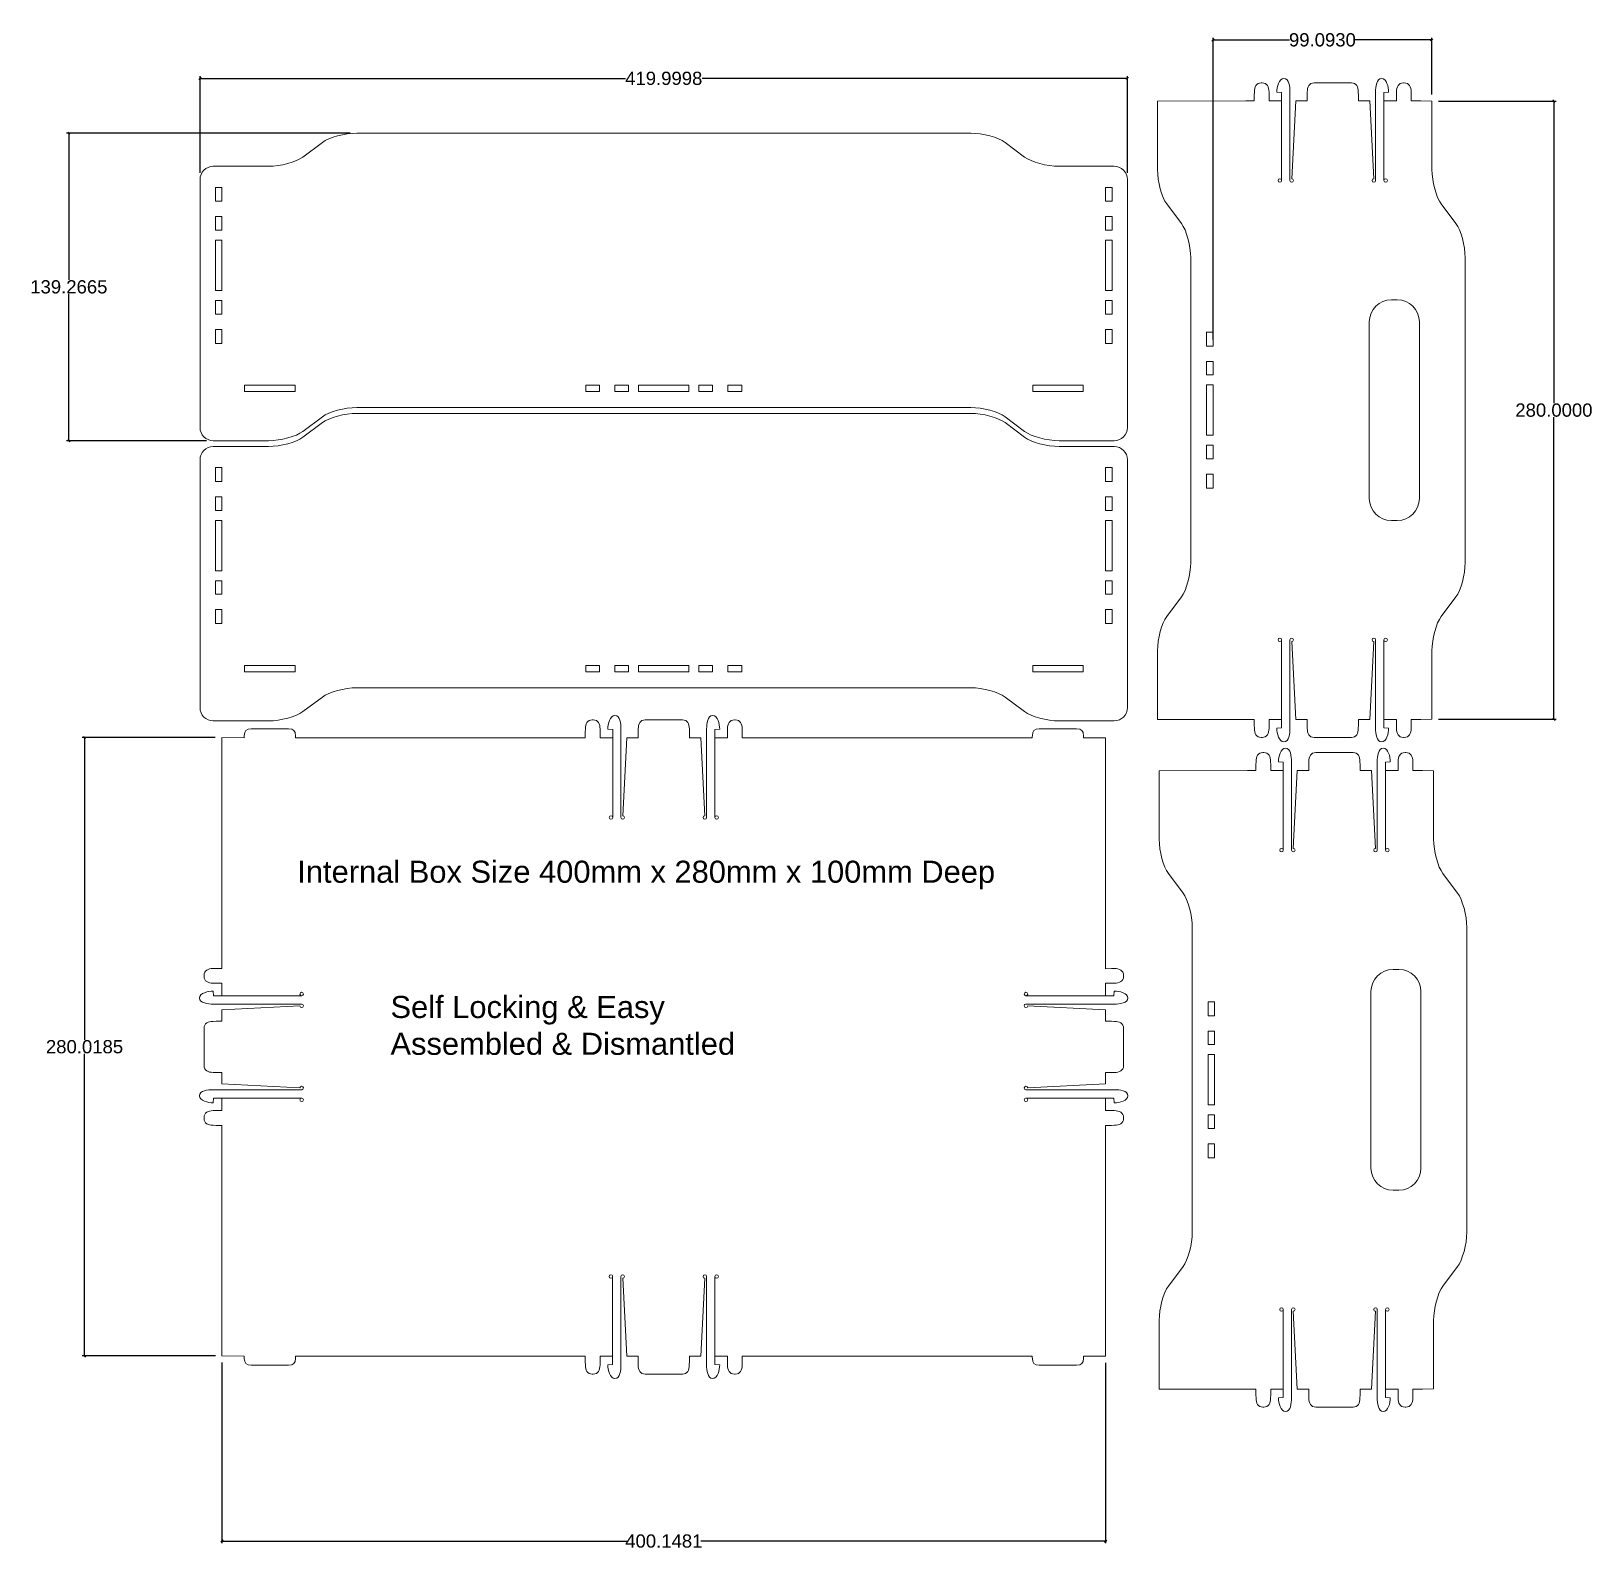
# Model space of a CAD drawing. Header units: millimetres. Extents: x -12 to 694, y -40 to 648.
import ezdxf

# ---------------------------------------------------------------- set-up
doc = ezdxf.new("R2010")
doc.units = ezdxf.units.MM
doc.header["$MEASUREMENT"] = 0
doc.layers.add('#Layer 1', color=7, linetype='Continuous')
doc.layers.add('#Layer 2', color=7, linetype='Continuous')
doc.styles.get("Standard").update_dxf_attribs({"font": 'ARIAL.TTF', "height": 6})
doc.dimstyles.get("Standard").update_dxf_attribs({"dimtxt": 5, "dimasz": 1, "dimexe": 1, "dimexo": 3, "dimgap": 0.09, "dimtad": 0, "dimtih": 1, "dimtoh": 1, "dimdec": 4, "dimzin": 0, "dimdsep": 46, "dimtxsty": 'Standard', "dimblk": 'OBLIQUE', "dimcen": 0.09, "dimclrd": 2, "dimclre": 2, "dimclrt": 2, "dimadec": 0, "dimazin": 0, "dimtfac": 1, "dimtdec": 4, "dimtofl": 0, "dimtmove": 0, "dimatfit": 3, "dimfxl": 0, "dimtolj": 1, "dimtzin": 0, "dimarcsym": 0})

msp = doc.modelspace()

# ---------------------------------------------------------------- texts
at = {"char_height": 10, "attachment_point": 1}
for s, insert, width in [('Internal Box Size 400mm x 280mm x 100mm Deep', (108.0558, 271.95129), 368.7471836), ('Self Locking & Easy Assembled & Dismantled', (150.25423, 210.70076), 160.1427576)]:
    msp.add_mtext(s, dxfattribs=dict(at, insert=insert, width=width))

# ---------------------------------------------------------------- blocks, each defined once
blk = doc.blocks.new('_Oblique')
at = {"color": 0, "linetype": 'ByBlock', "lineweight": -2}
blk.add_line((-0.5, -0.5), (0.5, 0.5), dxfattribs=at)
blk = doc.blocks.new('*D2')
at = {"color": 2, "lineweight": -2}
for p, q in [((64, 583.43), (64, 627.23)), ((64, 626.23), (256.67, 626.23)), ((484, 626.23), (291.33, 626.23)), ((484, 583.43), (484, 627.23))]:
    blk.add_line(p, q, dxfattribs=at)
at = {"layer": 'Defpoints', "color": 0}
for p in [(484, 626.23), (64, 580.43), (484, 580.43)]:
    blk.add_point(p, dxfattribs=at)
at = {"color": 2, "lineweight": -2, "rotation": 180}
blk.add_blockref('_Oblique', (64, 626.23), dxfattribs=at)
at = {"color": 2, "lineweight": -2}
blk.add_blockref('_Oblique', (484, 626.23), dxfattribs=at)
at = {"color": 2, "insert": (274, 626.23), "char_height": 6, "attachment_point": 5}
blk.add_mtext('\\A1;419.9998', dxfattribs=at)
blk = doc.blocks.new('*D3')
at = {"color": 2, "lineweight": -2}
for p, q in [((132.01, 601.43), (3.6, 601.43)), ((4.6, 601.43), (4.6, 534.95)), ((4.6, 462.16), (4.6, 528.64)), ((67, 462.16), (3.6, 462.16))]:
    blk.add_line(p, q, dxfattribs=at)
at = {"layer": 'Defpoints', "color": 0}
for p in [(135.01, 601.43), (4.6, 462.16), (70, 462.16)]:
    blk.add_point(p, dxfattribs=at)
at = {"color": 2, "lineweight": -2}
for p, rotation in [((4.6, 601.43), 90), ((4.6, 462.16), 270)]:
    blk.add_blockref('_Oblique', p, dxfattribs=dict(at, rotation=rotation))
at = {"color": 2, "insert": (4.6, 531.8), "char_height": 6, "attachment_point": 5}
blk.add_mtext('\\A1;139.2665', dxfattribs=at)
blk = doc.blocks.new('*D4')
at = {"color": 2, "lineweight": -2}
for p, q in [((522.72, 508.01), (522.72, 644.67)), ((522.72, 643.67), (557.4, 643.67)), ((621.81, 643.67), (587.13, 643.67)), ((621.81, 618.98), (621.81, 644.67))]:
    blk.add_line(p, q, dxfattribs=at)
at = {"layer": 'Defpoints', "color": 0}
for p in [(621.81, 643.67), (621.81, 615.98), (522.72, 505.01)]:
    blk.add_point(p, dxfattribs=at)
at = {"color": 2, "lineweight": -2, "rotation": 180}
blk.add_blockref('_Oblique', (522.72, 643.67), dxfattribs=at)
at = {"color": 2, "lineweight": -2}
blk.add_blockref('_Oblique', (621.81, 643.67), dxfattribs=at)
at = {"color": 2, "insert": (572.26, 643.67), "char_height": 6, "attachment_point": 5}
blk.add_mtext('\\A1;99.0930', dxfattribs=at)
blk = doc.blocks.new('*D5')
at = {"color": 2, "lineweight": -2}
for p, q in [((624.87, 615.98), (678.09, 615.98)), ((677.09, 615.98), (677.09, 479.13)), ((677.09, 335.98), (677.09, 472.82)), ((624.87, 335.98), (678.09, 335.98))]:
    blk.add_line(p, q, dxfattribs=at)
at = {"layer": 'Defpoints', "color": 0}
for p in [(621.87, 615.98), (621.87, 335.98), (677.09, 335.98)]:
    blk.add_point(p, dxfattribs=at)
at = {"color": 2, "lineweight": -2}
for p, rotation in [((677.09, 615.98), 90), ((677.09, 335.98), 270)]:
    blk.add_blockref('_Oblique', p, dxfattribs=dict(at, rotation=rotation))
at = {"color": 2, "insert": (677.09, 475.98), "char_height": 6, "attachment_point": 5}
blk.add_mtext('\\A1;280.0000', dxfattribs=at)
blk = doc.blocks.new('*D6')
at = {"color": 2, "lineweight": -2}
for p, q in [((70.92, 327.68), (10.7, 327.68)), ((11.7, 327.68), (11.7, 190.82)), ((11.7, 47.66), (11.7, 184.52)), ((70.95, 47.66), (10.7, 47.66))]:
    blk.add_line(p, q, dxfattribs=at)
at = {"layer": 'Defpoints', "color": 0}
for p in [(73.92, 327.68), (11.7, 47.66), (73.95, 47.66)]:
    blk.add_point(p, dxfattribs=at)
at = {"color": 2, "lineweight": -2}
for p, rotation in [((11.7, 327.68), 90), ((11.7, 47.66), 270)]:
    blk.add_blockref('_Oblique', p, dxfattribs=dict(at, rotation=rotation))
at = {"color": 2, "insert": (11.7, 187.67), "char_height": 6, "attachment_point": 5}
blk.add_mtext('\\A1;280.0185', dxfattribs=at)
blk = doc.blocks.new('*D7')
at = {"color": 2, "lineweight": -2}
for p, q in [((73.95, 44.66), (73.95, -37.2)), ((474.1, 44.59), (474.1, -37.2)), ((73.95, -36.2), (257.28, -36.2)), ((474.1, -36.2), (290.77, -36.2))]:
    blk.add_line(p, q, dxfattribs=at)
at = {"layer": 'Defpoints', "color": 0}
for p in [(73.95, 47.66), (474.1, 47.59), (73.95, -36.2)]:
    blk.add_point(p, dxfattribs=at)
at = {"color": 2, "lineweight": -2, "rotation": 180}
blk.add_blockref('_Oblique', (73.95, -36.2), dxfattribs=at)
at = {"color": 2, "lineweight": -2}
blk.add_blockref('_Oblique', (474.1, -36.2), dxfattribs=at)
at = {"color": 2, "insert": (274.03, -36.2), "char_height": 6, "attachment_point": 5}
blk.add_mtext('\\A1;400.1481', dxfattribs=at)

# ---------------------------------------------------------------- dimensions: what is measured, and where the dimension line sits
for base, p1, p2, picture, middle in [((621.80914, 643.67255), (522.71614, 505.00544), (621.80914, 615.97544), '*D4', (572.26264, 643.67255)), ((484.00165, 626.2333), (64.00185, 580.42896), (484.00165, 580.42896), '*D2', (274.00175, 626.2333)), ((73.95305, -36.19574), (474.10115, 47.59216), (73.95305, 47.66106), '*D7', (274.0271, -36.19574))]:
    dim = msp.add_linear_dim(base=base, p1=p1, p2=p2, dimstyle='Standard')
    dim.commit()
    dim.dimension.update_dxf_attribs({"geometry": picture, "text_midpoint": middle})
for base, p1, p2, picture, middle in [((677.08749, 335.97544), (621.87294, 615.97544), (621.87294, 335.97544), '*D5', (677.08749, 475.97544)), ((4.60063, 462.16266), (135.00765, 601.42916), (70.00185, 462.16266), '*D3', (4.60063, 531.79591)), ((11.70488, 47.66106), (73.91825, 327.67956), (73.95305, 47.66106), '*D6', (11.70488, 187.67031))]:
    dim = msp.add_linear_dim(base=base, p1=p1, p2=p2, angle=90, dimstyle='Standard')
    dim.commit()
    dim.dimension.update_dxf_attribs({"geometry": picture, "text_midpoint": middle})

# ---------------------------------------------------------------- linework, layer by layer
at = {"layer": '#Layer 1', "color": 1, "lineweight": 9}
for points in [[(135.00765, 601.42916), (129.50755, 601.42916), (122.49025, 599.54116), (119.41345, 597.23366)], [(412.99575, 601.42916), (412.99575, 601.42916), (135.00765, 601.42916), (135.00765, 601.42916)], [(428.59005, 597.23366), (425.51315, 599.54116), (418.49585, 601.42916), (412.99575, 601.42916)], [(119.41345, 597.23366), (119.41345, 597.23366), (110.59955, 590.62426), (110.59955, 590.62426)], [(437.40395, 590.62426), (437.40395, 590.62426), (428.59005, 597.23366), (428.59005, 597.23366)], [(110.59955, 590.62426), (107.52275, 588.31686), (100.50545, 586.42886), (95.00535, 586.42886)], [(452.99815, 586.42886), (447.49805, 586.42886), (440.48075, 588.31686), (437.40395, 590.62426)], [(70.00185, 586.42886), (66.70175, 586.42886), (64.00185, 583.72906), (64.00185, 580.42896)], [(64.00185, 580.42896), (64.00185, 580.42896), (64.00185, 468.16266), (64.00185, 468.16266)], [(85.88855, 586.42886), (85.88855, 586.42886), (70.00185, 586.42886), (70.00185, 586.42886)], [(95.00535, 586.42886), (95.00535, 586.42886), (85.88855, 586.42886), (85.88855, 586.42886)], [(484.00165, 580.42896), (484.00165, 583.72906), (481.30165, 586.42886), (478.00165, 586.42886)], [(484.00165, 468.16266), (484.00165, 468.16266), (484.00165, 580.42896), (484.00165, 580.42896)], [(119.41345, 472.96736), (122.49025, 475.27486), (129.50755, 477.16276), (135.00765, 477.16276)], [(135.00765, 474.52816), (129.50755, 474.52816), (122.49025, 472.64026), (119.41345, 470.33276)], [(135.00765, 477.16276), (135.00765, 477.16276), (412.99575, 477.16276), (412.99575, 477.16276)], [(412.99575, 474.52816), (412.99575, 474.52816), (135.00765, 474.52816), (135.00765, 474.52816)], [(412.99575, 477.16276), (418.49585, 477.16276), (425.51315, 475.27486), (428.59005, 472.96736)], [(428.59005, 470.33276), (425.51315, 472.64026), (418.49585, 474.52816), (412.99575, 474.52816)], [(64.00185, 468.16266), (64.00185, 464.86256), (66.70175, 462.16266), (70.00185, 462.16266)], [(110.59955, 466.35796), (110.59955, 466.35796), (119.41345, 472.96736), (119.41345, 472.96736)], [(119.41345, 470.33276), (119.41345, 470.33276), (110.59955, 463.72326), (110.59955, 463.72326)], [(428.59005, 472.96736), (428.59005, 472.96736), (437.40395, 466.35796), (437.40395, 466.35796)], [(437.40395, 463.72326), (437.40395, 463.72326), (428.59005, 470.33276), (428.59005, 470.33276)], [(478.00165, 462.16266), (481.30165, 462.16266), (484.00165, 464.86256), (484.00165, 468.16266)], [(70.00185, 459.52786), (66.70175, 459.52786), (64.00185, 456.82816), (64.00185, 453.52806)], [(85.88855, 459.52786), (85.88855, 459.52786), (70.00185, 459.52786), (70.00185, 459.52786)], [(95.00535, 459.52786), (95.00535, 459.52786), (85.88855, 459.52786), (85.88855, 459.52786)], [(95.00535, 462.16266), (100.50545, 462.16266), (107.52275, 464.05056), (110.59955, 466.35796)], [(110.59955, 463.72326), (107.52275, 461.41596), (100.50545, 459.52786), (95.00535, 459.52786)], [(437.40395, 466.35796), (440.48075, 464.05056), (447.49805, 462.16266), (452.99815, 462.16266)], [(452.99815, 459.52786), (447.49805, 459.52786), (440.48075, 461.41596), (437.40395, 463.72326)], [(484.00165, 453.52806), (484.00165, 456.82816), (481.30165, 459.52786), (478.00165, 459.52786)], [(64.00185, 453.52806), (64.00185, 453.52806), (64.00185, 341.26186), (64.00185, 341.26186)], [(484.00165, 341.26186), (484.00165, 341.26186), (484.00165, 453.52806), (484.00165, 453.52806)], [(119.41345, 346.06666), (122.49025, 348.37416), (129.50755, 350.26216), (135.00765, 350.26216)], [(135.00765, 350.26216), (135.00765, 350.26216), (412.99575, 350.26216), (412.99575, 350.26216)], [(412.99575, 350.26216), (418.49585, 350.26216), (425.51315, 348.37416), (428.59005, 346.06666)], [(64.00185, 341.26186), (64.00185, 337.96176), (66.70175, 335.26186), (70.00185, 335.26186)], [(95.00535, 335.26186), (100.50545, 335.26186), (107.52275, 337.14976), (110.59955, 339.45686)], [(110.59955, 339.45686), (110.59955, 339.45686), (119.41345, 346.06666), (119.41345, 346.06666)], [(428.59005, 346.06666), (428.59005, 346.06666), (437.40395, 339.45686), (437.40395, 339.45686)], [(437.40395, 339.45686), (440.48075, 337.14976), (447.49805, 335.26186), (452.99815, 335.26186)], [(478.00165, 335.26186), (481.30165, 335.26186), (484.00165, 337.96176), (484.00165, 341.26186)], [(241.63685, 335.71696), (239.36305, 335.71696), (238.52045, 333.87416), (238.52045, 331.60106)], [(242.02955, 335.71696), (242.02955, 335.71696), (241.63685, 335.71696), (241.63685, 335.71696)], [(245.14605, 331.60106), (245.14605, 333.87416), (244.30265, 335.71696), (242.02955, 335.71696)], [(265.58435, 335.71696), (263.31125, 335.71696), (262.46865, 333.87416), (262.46865, 331.60106)], [(282.47485, 335.71696), (282.47485, 335.71696), (265.58435, 335.71696), (265.58435, 335.71696)], [(279.01255, 335.74276), (279.01255, 335.74276), (279.01255, 335.74236), (279.01255, 335.74236)], [(285.59135, 331.60106), (285.59135, 333.87416), (284.74795, 335.71696), (282.47485, 335.71696)], [(305.99455, 335.71696), (303.72075, 335.71696), (302.87815, 333.87416), (302.87815, 331.60106)], [(306.38315, 335.71696), (306.38315, 335.71696), (305.99455, 335.71696), (305.99455, 335.71696)], [(309.49895, 331.60106), (309.49895, 333.87416), (308.65625, 335.71696), (306.38315, 335.71696)], [(84.01785, 327.55656), (84.01785, 327.55656), (73.91825, 327.67956), (73.91825, 327.67956)], [(73.91825, 327.67956), (73.91825, 327.67956), (73.91825, 223.15426), (73.91825, 223.15426)], [(84.06955, 328.53186), (84.06955, 328.53186), (84.01785, 328.13776), (84.01785, 328.13776)], [(84.01785, 328.13776), (84.01785, 328.13776), (84.01785, 327.55656), (84.01785, 327.55656)], [(87.18525, 331.64756), (84.91225, 331.64756), (84.06955, 330.80496), (84.06955, 328.53186)], [(104.07595, 331.64756), (104.07595, 331.64756), (87.18525, 331.64756), (87.18525, 331.64756)], [(107.19235, 328.53186), (107.19235, 330.80496), (106.34895, 331.64756), (104.07595, 331.64756)], [(107.24335, 328.13776), (107.24335, 328.13776), (107.19235, 328.53186), (107.19235, 328.53186)], [(107.24335, 327.55656), (107.24335, 327.55656), (107.24335, 328.13776), (107.24335, 328.13776)], [(238.46875, 327.57616), (238.46875, 327.57616), (107.24335, 327.55656), (107.24335, 327.55656)], [(238.52045, 331.60106), (238.52045, 331.60106), (238.46875, 330.20716), (238.46875, 330.20716)], [(238.46875, 330.20716), (238.46875, 330.20716), (238.46875, 327.57616), (238.46875, 327.57616)], [(245.19705, 330.20716), (245.19705, 330.20716), (245.14605, 331.60106), (245.14605, 331.60106)], [(245.19705, 327.62616), (245.19705, 327.62616), (245.19705, 330.20716), (245.19705, 330.20716)], [(250.86485, 327.62616), (250.86485, 327.62616), (245.19705, 327.62616), (245.19705, 327.62616)], [(248.69725, 331.57666), (248.69725, 331.57666), (248.69725, 331.55116), (248.69725, 331.55116)], [(248.69725, 331.55116), (248.69725, 331.55116), (250.86485, 331.37676), (250.86485, 331.37676)], [(250.86485, 331.37676), (250.86485, 331.37676), (250.86485, 291.50946), (250.86485, 291.50946)], [(254.61455, 330.26366), (254.61455, 330.26366), (254.61455, 331.62656), (254.61455, 331.62656)], [(254.61455, 312.82016), (254.61455, 312.82016), (254.61455, 330.26366), (254.61455, 330.26366)], [(257.21905, 327.62616), (257.21905, 327.62616), (255.40895, 292.31386), (255.40895, 292.31386)], [(262.41695, 327.62616), (262.41695, 327.62616), (257.21905, 327.62616), (257.21905, 327.62616)], [(262.46865, 331.60106), (262.46865, 331.60106), (262.41695, 330.20716), (262.41695, 330.20716)], [(262.41695, 330.20716), (262.41695, 330.20716), (262.41695, 327.62616), (262.41695, 327.62616)], [(285.64235, 330.20716), (285.64235, 330.20716), (285.59135, 331.60106), (285.59135, 331.60106)], [(285.64235, 327.62616), (285.64235, 327.62616), (285.64235, 330.20716), (285.64235, 330.20716)], [(290.80445, 327.62616), (290.80445, 327.62616), (285.64235, 327.62616), (285.64235, 327.62616)], [(292.61455, 292.31356), (292.61455, 292.31356), (290.80445, 327.62616), (290.80445, 327.62616)], [(293.40965, 331.62656), (293.40965, 331.62656), (293.40965, 330.26366), (293.40965, 330.26366)], [(293.40965, 330.26366), (293.40965, 330.26366), (293.40965, 328.86356), (293.40965, 328.86356)], [(293.40965, 328.86356), (293.40965, 328.86356), (293.40965, 291.50946), (293.40965, 291.50946)], [(297.15865, 331.37676), (297.15865, 331.37676), (299.32625, 331.55116), (299.32625, 331.55116)], [(297.15865, 291.50946), (297.15865, 291.50946), (297.15865, 331.37676), (297.15865, 331.37676)], [(302.82715, 327.62616), (302.82715, 327.62616), (297.15865, 327.62616), (297.15865, 327.62616)], [(299.32625, 331.55116), (299.32625, 331.55116), (299.32625, 331.57666), (299.32625, 331.57666)], [(302.87815, 331.60106), (302.87815, 331.60106), (302.82715, 330.20716), (302.82715, 330.20716)], [(302.82715, 330.20716), (302.82715, 330.20716), (302.82715, 327.62616), (302.82715, 327.62616)], [(309.55055, 330.20716), (309.55055, 330.20716), (309.49895, 331.60106), (309.49895, 331.60106)], [(309.55055, 327.57616), (309.55055, 327.57616), (309.55055, 330.20716), (309.55055, 330.20716)], [(440.86835, 327.55656), (440.86835, 327.55656), (309.55055, 327.57616), (309.55055, 327.57616)], [(440.92005, 328.53186), (440.92005, 328.53186), (440.86835, 328.13776), (440.86835, 328.13776)], [(440.86835, 328.13776), (440.86835, 328.13776), (440.86835, 327.55656), (440.86835, 327.55656)], [(444.03575, 331.64756), (441.76265, 331.64756), (440.92005, 330.80496), (440.92005, 328.53186)], [(460.92635, 331.64756), (460.92635, 331.64756), (444.03575, 331.64756), (444.03575, 331.64756)], [(464.04285, 328.53186), (464.04285, 330.80496), (463.19945, 331.64756), (460.92635, 331.64756)], [(464.09375, 328.13776), (464.09375, 328.13776), (464.04285, 328.53186), (464.04285, 328.53186)], [(464.09375, 327.55656), (464.09375, 327.55656), (464.09375, 328.13776), (464.09375, 328.13776)], [(474.10115, 327.63816), (474.10115, 327.63816), (464.09375, 327.55656), (464.09375, 327.55656)], [(474.10115, 223.03856), (474.10115, 223.03856), (474.10115, 327.63816), (474.10115, 327.63816)], [(254.61455, 291.50946), (254.61455, 291.50946), (254.61455, 312.82016), (254.61455, 312.82016)], [(254.61525, 291.50946), (254.61525, 291.50946), (254.61455, 291.50946), (254.61455, 291.50946)], [(255.40895, 292.31386), (255.40895, 292.31386), (255.41105, 292.31426), (255.41105, 292.31426)], [(292.61175, 292.31426), (292.61175, 292.31426), (292.61455, 292.31356), (292.61455, 292.31356)], [(293.40965, 291.50946), (293.40965, 291.50946), (293.40755, 291.50946), (293.40755, 291.50946)], [(69.94325, 223.10256), (67.67015, 223.10256), (65.82775, 222.25996), (65.82775, 219.98686)], [(65.82775, 219.98686), (65.82775, 219.98686), (65.82775, 219.59826), (65.82775, 219.59826)], [(65.82775, 219.59826), (65.82775, 217.32446), (67.67015, 216.48186), (69.94325, 216.48186)], [(71.33715, 223.15426), (71.33715, 223.15426), (69.94325, 223.10256), (69.94325, 223.10256)], [(73.91825, 223.15426), (73.91825, 223.15426), (71.33715, 223.15426), (71.33715, 223.15426)], [(476.68215, 223.15326), (476.68215, 223.15326), (474.10115, 223.03856), (474.10115, 223.03856)], [(478.07605, 223.10156), (478.07605, 223.10156), (476.68215, 223.15326), (476.68215, 223.15326)], [(482.19155, 219.98516), (482.19155, 222.25886), (480.34915, 223.10156), (478.07605, 223.10156)], [(478.07605, 216.47556), (480.34915, 216.47556), (482.19155, 217.31936), (482.19155, 219.59206)], [(482.19155, 219.59206), (482.19155, 219.59206), (482.19155, 219.98516), (482.19155, 219.98516)], [(69.94325, 216.48186), (69.94325, 216.48186), (71.33715, 216.43086), (71.33715, 216.43086)], [(69.99355, 212.92996), (69.99355, 212.92996), (69.96805, 212.92996), (69.96805, 212.92996)], [(70.16785, 210.76226), (70.16785, 210.76226), (69.99355, 212.92996), (69.99355, 212.92996)], [(71.33715, 216.43086), (71.33715, 216.43086), (73.91825, 216.43086), (73.91825, 216.43086)], [(73.91825, 216.43086), (73.91825, 216.43086), (73.91825, 210.76226), (73.91825, 210.76226)], [(474.10115, 210.75716), (474.10115, 210.75716), (474.10115, 216.42496), (474.10115, 216.42496)], [(474.10115, 216.42496), (474.10115, 216.42496), (476.68215, 216.42496), (476.68215, 216.42496)], [(476.68215, 216.42496), (476.68215, 216.42496), (478.07605, 216.47556), (478.07605, 216.47556)], [(478.02575, 212.92476), (478.02575, 212.92476), (477.85145, 210.75716), (477.85145, 210.75716)], [(478.05125, 212.92476), (478.05125, 212.92476), (478.02575, 212.92476), (478.02575, 212.92476)], [(69.91775, 207.01336), (69.91775, 207.01336), (71.28065, 207.01336), (71.28065, 207.01336)], [(110.03525, 210.76226), (110.03525, 210.76226), (70.16785, 210.76226), (70.16785, 210.76226)], [(71.28065, 207.01336), (71.28065, 207.01336), (72.68075, 207.01336), (72.68075, 207.01336)], [(72.68075, 207.01336), (72.68075, 207.01336), (110.03525, 207.01336), (110.03525, 207.01336)], [(109.23115, 206.21816), (109.23115, 206.21816), (73.91825, 204.40816), (73.91825, 204.40816)], [(110.03525, 207.01336), (110.03525, 207.01336), (110.03525, 207.01126), (110.03525, 207.01126)], [(477.85145, 210.75716), (477.85145, 210.75716), (437.98415, 210.75716), (437.98415, 210.75716)], [(437.98415, 207.00646), (437.98415, 207.00646), (437.98415, 207.00746), (437.98415, 207.00746)], [(437.98415, 207.00746), (437.98415, 207.00746), (459.29475, 207.00746), (459.29475, 207.00746)], [(474.10115, 204.40296), (474.10115, 204.40296), (438.78885, 206.21266), (438.78885, 206.21266)], [(459.29475, 207.00746), (459.29475, 207.00746), (476.73865, 207.00746), (476.73865, 207.00746)], [(476.73865, 207.00746), (476.73865, 207.00746), (478.10155, 207.00746), (478.10155, 207.00746)], [(69.94325, 199.19506), (67.67015, 199.19506), (65.82775, 198.35166), (65.82775, 196.07856)], [(71.33715, 199.24606), (71.33715, 199.24606), (69.94325, 199.19506), (69.94325, 199.19506)], [(73.91825, 199.24606), (73.91825, 199.24606), (71.33715, 199.24606), (71.33715, 199.24606)], [(73.91825, 204.40816), (73.91825, 204.40816), (73.91825, 199.24606), (73.91825, 199.24606)], [(474.10115, 199.20506), (474.10115, 199.20506), (474.10115, 204.40296), (474.10115, 204.40296)], [(476.68215, 199.20506), (476.68215, 199.20506), (474.10115, 199.20506), (474.10115, 199.20506)], [(478.07605, 199.15336), (478.07605, 199.15336), (476.68215, 199.20506), (476.68215, 199.20506)], [(482.19155, 196.03726), (482.19155, 198.31066), (480.34915, 199.15336), (478.07605, 199.15336)], [(65.80155, 192.61626), (65.80155, 192.61626), (65.80225, 192.61626), (65.80225, 192.61626)], [(65.82775, 196.07856), (65.82775, 196.07856), (65.82775, 179.18796), (65.82775, 179.18796)], [(482.19155, 179.14666), (482.19155, 179.14666), (482.19155, 196.03726), (482.19155, 196.03726)], [(65.82775, 179.18796), (65.82775, 176.91486), (67.67015, 176.07226), (69.94325, 176.07226)], [(478.07605, 176.03016), (480.34915, 176.03016), (482.19155, 176.87356), (482.19155, 179.14666)], [(482.21775, 182.60896), (482.21775, 182.60896), (482.21705, 182.60896), (482.21705, 182.60896)], [(69.94325, 176.07226), (69.94325, 176.07226), (71.33715, 176.02056), (71.33715, 176.02056)], [(71.33715, 176.02056), (71.33715, 176.02056), (73.91825, 176.02056), (73.91825, 176.02056)], [(73.91825, 176.02056), (73.91825, 176.02056), (73.91825, 170.82256), (73.91825, 170.82256)], [(73.91825, 170.82256), (73.91825, 170.82256), (109.23045, 169.01256), (109.23045, 169.01256)], [(438.78815, 169.00706), (438.78815, 169.00706), (474.10115, 170.81706), (474.10115, 170.81706)], [(474.10115, 170.81706), (474.10115, 170.81706), (474.10115, 175.97926), (474.10115, 175.97926)], [(474.10115, 175.97926), (474.10115, 175.97926), (476.68215, 175.97926), (476.68215, 175.97926)], [(476.68215, 175.97926), (476.68215, 175.97926), (478.07605, 176.03016), (478.07605, 176.03016)], [(71.28065, 168.21816), (71.28065, 168.21816), (69.91775, 168.21816), (69.91775, 168.21816)], [(69.99355, 162.30076), (69.99355, 162.30076), (70.16785, 164.46846), (70.16785, 164.46846)], [(70.16785, 164.46846), (70.16785, 164.46846), (110.03525, 164.46846), (110.03525, 164.46846)], [(88.72455, 168.21816), (88.72455, 168.21816), (71.28065, 168.21816), (71.28065, 168.21816)], [(73.91825, 164.46846), (73.91825, 164.46846), (73.91825, 158.80056), (73.91825, 158.80056)], [(110.03525, 168.21816), (110.03525, 168.21816), (88.72455, 168.21816), (88.72455, 168.21816)], [(110.03525, 168.21876), (110.03525, 168.21876), (110.03525, 168.21816), (110.03525, 168.21816)], [(437.98415, 168.21186), (437.98415, 168.21186), (437.98415, 168.21396), (437.98415, 168.21396)], [(475.33855, 168.21186), (475.33855, 168.21186), (437.98415, 168.21186), (437.98415, 168.21186)], [(437.98415, 164.46296), (437.98415, 164.46296), (477.85145, 164.46296), (477.85145, 164.46296)], [(474.10115, 158.79436), (474.10115, 158.79436), (474.10115, 164.46296), (474.10115, 164.46296)], [(476.73865, 168.21186), (476.73865, 168.21186), (475.33855, 168.21186), (475.33855, 168.21186)], [(478.10155, 168.21186), (478.10155, 168.21186), (476.73865, 168.21186), (476.73865, 168.21186)], [(477.85145, 164.46296), (477.85145, 164.46296), (478.02575, 162.29526), (478.02575, 162.29526)], [(69.94325, 158.74956), (67.67015, 158.74956), (65.82775, 157.90626), (65.82775, 155.63316)], [(65.82775, 155.63316), (65.82775, 155.63316), (65.82775, 155.24046), (65.82775, 155.24046)], [(71.33715, 158.80056), (71.33715, 158.80056), (69.94325, 158.74956), (69.94325, 158.74956)], [(69.96805, 162.30076), (69.96805, 162.30076), (69.99355, 162.30076), (69.99355, 162.30076)], [(73.91825, 158.80056), (73.91825, 158.80056), (71.33715, 158.80056), (71.33715, 158.80056)], [(476.68215, 158.79436), (476.68215, 158.79436), (474.10115, 158.79436), (474.10115, 158.79436)], [(478.07605, 158.74346), (478.07605, 158.74346), (476.68215, 158.79436), (476.68215, 158.79436)], [(478.02575, 162.29526), (478.02575, 162.29526), (478.05125, 162.29526), (478.05125, 162.29526)], [(482.19155, 155.62696), (482.19155, 157.90076), (480.34915, 158.74346), (478.07605, 158.74346)], [(482.19155, 155.23836), (482.19155, 155.23836), (482.19155, 155.62696), (482.19155, 155.62696)], [(65.82775, 155.24046), (65.82775, 152.96666), (67.67015, 152.12396), (69.94325, 152.12396)], [(69.94325, 152.12396), (69.94325, 152.12396), (71.33715, 152.07236), (71.33715, 152.07236)], [(71.33715, 152.07236), (71.33715, 152.07236), (73.91825, 152.07236), (73.91825, 152.07236)], [(73.91825, 152.07236), (73.91825, 152.07236), (73.95305, 47.66106), (73.95305, 47.66106)], [(474.10115, 47.59216), (474.10115, 47.59216), (474.10115, 152.07096), (474.10115, 152.07096)], [(474.10115, 152.07096), (474.10115, 152.07096), (476.68215, 152.07096), (476.68215, 152.07096)], [(476.68215, 152.07096), (476.68215, 152.07096), (478.07605, 152.12266), (478.07605, 152.12266)], [(478.07605, 152.12266), (480.34915, 152.12266), (482.19155, 152.96526), (482.19155, 155.23836)], [(250.86075, 83.66446), (250.86075, 83.66446), (250.86075, 43.79706), (250.86075, 43.79706)], [(254.60965, 46.31066), (254.60965, 46.31066), (254.60965, 83.66446), (254.60965, 83.66446)], [(254.60965, 83.66446), (254.60965, 83.66446), (254.61175, 83.66446), (254.61175, 83.66446)], [(255.40485, 82.86036), (255.40485, 82.86036), (257.21485, 47.54816), (257.21485, 47.54816)], [(255.40755, 82.85966), (255.40755, 82.85966), (255.40555, 82.86036), (255.40485, 82.86036)], [(290.80035, 47.54816), (290.80035, 47.54816), (292.61035, 82.85996), (292.61035, 82.85996)], [(292.61035, 82.85996), (292.61035, 82.85996), (292.60825, 82.85966), (292.60825, 82.85966)], [(293.40415, 83.66446), (293.40415, 83.66446), (293.40475, 83.66446), (293.40475, 83.66446)], [(293.40475, 83.66446), (293.40475, 83.66446), (293.40475, 62.35376), (293.40475, 62.35376)], [(297.15445, 43.79706), (297.15445, 43.79706), (297.15445, 83.66446), (297.15445, 83.66446)], [(293.40475, 62.35376), (293.40475, 62.35376), (293.40475, 44.91056), (293.40475, 44.91056)], [(73.95305, 47.66106), (73.95305, 47.66106), (84.01785, 47.54816), (84.01785, 47.54816)], [(84.01785, 47.54816), (84.01785, 47.54816), (84.01785, 46.96656), (84.01785, 46.96656)], [(84.01785, 46.96656), (84.01785, 46.96656), (84.06885, 46.57316), (84.06885, 46.57316)], [(84.06885, 46.57316), (84.06885, 44.30006), (84.91225, 43.45676), (87.18525, 43.45676)], [(87.18525, 43.45676), (87.18525, 43.45676), (104.07595, 43.45676), (104.07595, 43.45676)], [(104.07595, 43.45676), (106.34895, 43.45676), (107.19165, 44.30006), (107.19165, 46.57316)], [(107.19165, 46.57316), (107.19165, 46.57316), (107.24335, 46.96656), (107.24335, 46.96656)], [(107.24335, 46.96656), (107.24335, 46.96656), (107.24335, 47.54816), (107.24335, 47.54816)], [(107.24335, 47.54816), (107.24335, 47.54816), (238.46875, 47.54816), (238.46875, 47.54816)], [(238.46875, 47.54816), (238.46875, 47.54816), (238.46875, 44.96706), (238.46875, 44.96706)], [(238.46875, 44.96706), (238.46875, 44.96706), (238.52045, 43.57316), (238.52045, 43.57316)], [(238.52045, 43.57316), (238.52045, 41.30006), (239.36305, 39.45696), (241.63615, 39.45696)], [(242.02475, 39.45696), (244.29855, 39.45696), (245.14115, 41.30006), (245.14115, 43.57316)], [(245.14115, 43.57316), (245.14115, 43.57316), (245.19215, 44.96706), (245.19215, 44.96706)], [(245.19215, 44.96706), (245.19215, 44.96706), (245.19215, 47.54816), (245.19215, 47.54816)], [(245.19215, 47.54816), (245.19215, 47.54816), (250.86075, 47.54816), (250.86075, 47.54816)], [(250.86075, 43.79706), (250.86075, 43.79706), (248.69305, 43.62276), (248.69305, 43.62276)], [(248.69305, 43.62276), (248.69305, 43.62276), (248.69305, 43.59726), (248.69305, 43.59726)], [(254.60965, 44.91056), (254.60965, 44.91056), (254.60965, 46.31066), (254.60965, 46.31066)], [(254.60965, 43.54766), (254.60965, 43.54766), (254.60965, 44.91056), (254.60965, 44.91056)], [(257.21485, 47.54816), (257.21485, 47.54816), (262.37705, 47.54816), (262.37705, 47.54816)], [(262.37705, 47.54816), (262.37705, 47.54816), (262.37705, 44.96706), (262.37705, 44.96706)], [(262.37705, 44.96706), (262.37705, 44.96706), (262.42795, 43.57316), (262.42795, 43.57316)], [(262.42795, 43.57316), (262.42795, 41.30006), (263.27135, 39.45696), (265.54445, 39.45696)], [(282.43495, 39.45696), (284.70805, 39.45696), (285.55065, 41.30006), (285.55065, 43.57316)], [(285.55065, 43.57316), (285.55065, 43.57316), (285.60235, 44.96706), (285.60235, 44.96706)], [(285.60235, 44.96706), (285.60235, 44.96706), (285.60235, 47.54816), (285.60235, 47.54816)], [(285.60235, 47.54816), (285.60235, 47.54816), (290.80035, 47.54816), (290.80035, 47.54816)], [(293.40475, 44.91056), (293.40475, 44.91056), (293.40475, 43.54766), (293.40475, 43.54766)], [(297.15445, 47.54816), (297.15445, 47.54816), (302.82235, 47.54816), (302.82235, 47.54816)], [(299.32215, 43.62276), (299.32215, 43.62276), (297.15445, 43.79706), (297.15445, 43.79706)], [(299.32215, 43.59726), (299.32215, 43.59726), (299.32215, 43.62276), (299.32215, 43.62276)], [(302.82235, 47.54816), (302.82235, 47.54816), (302.82235, 44.96706), (302.82235, 44.96706)], [(302.82235, 44.96706), (302.82235, 44.96706), (302.87335, 43.57316), (302.87335, 43.57316)], [(302.87335, 43.57316), (302.87335, 41.30006), (303.71665, 39.45696), (305.98975, 39.45696)], [(306.38245, 39.45696), (308.65625, 39.45696), (309.49895, 41.30006), (309.49895, 43.57316)], [(309.49895, 43.57316), (309.49895, 43.57316), (309.55055, 44.96706), (309.55055, 44.96706)], [(309.55055, 44.96706), (309.55055, 44.96706), (309.55055, 47.54816), (309.55055, 47.54816)], [(309.55055, 47.54816), (309.55055, 47.54816), (440.86835, 47.54816), (440.86835, 47.54816)], [(440.86835, 47.54816), (440.86835, 47.54816), (440.86835, 46.96656), (440.86835, 46.96656)], [(440.86835, 46.96656), (440.86835, 46.96656), (440.91935, 46.57316), (440.91935, 46.57316)], [(440.91935, 46.57316), (440.91935, 44.30006), (441.76265, 43.45676), (444.03575, 43.45676)], [(444.03575, 43.45676), (444.03575, 43.45676), (460.92635, 43.45676), (460.92635, 43.45676)], [(460.92635, 43.45676), (463.19945, 43.45676), (464.04215, 44.30006), (464.04215, 46.57316)], [(464.04215, 46.57316), (464.04215, 46.57316), (464.09375, 46.96656), (464.09375, 46.96656)], [(464.09375, 47.54816), (464.09375, 47.54816), (474.10115, 47.59216), (474.10115, 47.59216)], [(464.09375, 46.96656), (464.09375, 46.96656), (464.09375, 47.54816), (464.09375, 47.54816)], [(241.63615, 39.45696), (241.63615, 39.45696), (242.02475, 39.45696), (242.02475, 39.45696)], [(265.54445, 39.45696), (265.54445, 39.45696), (282.43495, 39.45696), (282.43495, 39.45696)], [(305.98975, 39.45696), (305.98975, 39.45696), (306.38245, 39.45696), (306.38245, 39.45696)]]:
    msp.add_open_spline(points, degree=3, dxfattribs=at)
for points, knots in [([(478.00165, 586.42886), (478.00165, 586.42886), (462.48975, 586.42886), (462.48975, 586.42886), (462.48975, 586.42886), (462.48975, 586.42886), (452.99815, 586.42886), (452.99815, 586.42886)], [0, 0, 0, 0, 0.5, 0.5, 0.5, 0.5, 1, 1, 1, 1]), ([(73.90235, 570.59326), (73.90235, 570.59326), (71.00265, 570.59326), (71.00265, 570.59326), (71.00265, 570.59326), (71.00265, 570.59326), (71.00265, 576.89146), (71.00265, 576.89146), (71.00265, 576.89146), (71.00265, 576.89146), (73.90235, 576.89146), (73.90235, 576.89146), (73.90235, 576.89146), (73.90235, 576.89146), (73.90235, 570.59326), (73.90235, 570.59326)], [0, 0, 0, 0, 0.25, 0.25, 0.25, 0.25, 0.5, 0.5, 0.5, 0.5, 0.75, 0.75, 0.75, 0.75, 1, 1, 1, 1]), ([(477.00085, 570.59326), (477.00085, 570.59326), (474.10115, 570.59326), (474.10115, 570.59326), (474.10115, 570.59326), (474.10115, 570.59326), (474.10115, 576.89146), (474.10115, 576.89146), (474.10115, 576.89146), (474.10115, 576.89146), (477.00085, 576.89146), (477.00085, 576.89146), (477.00085, 576.89146), (477.00085, 576.89146), (477.00085, 570.59326), (477.00085, 570.59326)], [0, 0, 0, 0, 0.25, 0.25, 0.25, 0.25, 0.5, 0.5, 0.5, 0.5, 0.75, 0.75, 0.75, 0.75, 1, 1, 1, 1]), ([(73.90235, 557.51536), (73.90235, 557.51536), (71.00265, 557.51536), (71.00265, 557.51536), (71.00265, 557.51536), (71.00265, 557.51536), (71.00265, 563.66556), (71.00265, 563.66556), (71.00265, 563.66556), (71.00265, 563.66556), (73.90235, 563.66556), (73.90235, 563.66556), (73.90235, 563.66556), (73.90235, 563.66556), (73.90235, 557.51536), (73.90235, 557.51536)], [0, 0, 0, 0, 0.25, 0.25, 0.25, 0.25, 0.5, 0.5, 0.5, 0.5, 0.75, 0.75, 0.75, 0.75, 1, 1, 1, 1]), ([(477.00085, 557.51536), (477.00085, 557.51536), (474.10115, 557.51536), (474.10115, 557.51536), (474.10115, 557.51536), (474.10115, 557.51536), (474.10115, 563.66556), (474.10115, 563.66556), (474.10115, 563.66556), (474.10115, 563.66556), (477.00085, 563.66556), (477.00085, 563.66556), (477.00085, 563.66556), (477.00085, 563.66556), (477.00085, 557.51536), (477.00085, 557.51536)], [0, 0, 0, 0, 0.25, 0.25, 0.25, 0.25, 0.5, 0.5, 0.5, 0.5, 0.75, 0.75, 0.75, 0.75, 1, 1, 1, 1]), ([(73.90235, 530.18336), (73.90235, 530.18336), (71.00265, 530.18336), (71.00265, 530.18336), (71.00265, 530.18336), (71.00265, 530.18336), (71.00265, 552.98336), (71.00265, 552.98336), (71.00265, 552.98336), (71.00265, 552.98336), (73.90235, 552.98336), (73.90235, 552.98336), (73.90235, 552.98336), (73.90235, 552.98336), (73.90235, 530.18336), (73.90235, 530.18336)], [0, 0, 0, 0, 0.25, 0.25, 0.25, 0.25, 0.5, 0.5, 0.5, 0.5, 0.75, 0.75, 0.75, 0.75, 1, 1, 1, 1]), ([(477.00085, 530.18336), (477.00085, 530.18336), (474.10115, 530.18336), (474.10115, 530.18336), (474.10115, 530.18336), (474.10115, 530.18336), (474.10115, 552.98336), (474.10115, 552.98336), (474.10115, 552.98336), (474.10115, 552.98336), (477.00085, 552.98336), (477.00085, 552.98336), (477.00085, 552.98336), (477.00085, 552.98336), (477.00085, 530.18336), (477.00085, 530.18336)], [0, 0, 0, 0, 0.25, 0.25, 0.25, 0.25, 0.5, 0.5, 0.5, 0.5, 0.75, 0.75, 0.75, 0.75, 1, 1, 1, 1]), ([(73.90235, 525.65096), (73.90235, 525.65096), (71.00265, 525.65096), (71.00265, 525.65096), (71.00265, 525.65096), (71.00265, 525.65096), (71.00265, 519.50076), (71.00265, 519.50076), (71.00265, 519.50076), (71.00265, 519.50076), (73.90235, 519.50076), (73.90235, 519.50076), (73.90235, 519.50076), (73.90235, 519.50076), (73.90235, 525.65096), (73.90235, 525.65096)], [0, 0, 0, 0, 0.25, 0.25, 0.25, 0.25, 0.5, 0.5, 0.5, 0.5, 0.75, 0.75, 0.75, 0.75, 1, 1, 1, 1]), ([(477.00085, 525.65096), (477.00085, 525.65096), (474.10115, 525.65096), (474.10115, 525.65096), (474.10115, 525.65096), (474.10115, 525.65096), (474.10115, 519.50076), (474.10115, 519.50076), (474.10115, 519.50076), (474.10115, 519.50076), (477.00085, 519.50076), (477.00085, 519.50076), (477.00085, 519.50076), (477.00085, 519.50076), (477.00085, 525.65096), (477.00085, 525.65096)], [0, 0, 0, 0, 0.25, 0.25, 0.25, 0.25, 0.5, 0.5, 0.5, 0.5, 0.75, 0.75, 0.75, 0.75, 1, 1, 1, 1]), ([(73.90235, 506.23546), (73.90235, 506.23546), (71.00265, 506.23546), (71.00265, 506.23546), (71.00265, 506.23546), (71.00265, 506.23546), (71.00265, 512.53786), (71.00265, 512.53786), (71.00265, 512.53786), (71.00265, 512.53786), (73.90235, 512.53786), (73.90235, 512.53786), (73.90235, 512.53786), (73.90235, 512.53786), (73.90235, 506.23546), (73.90235, 506.23546)], [0, 0, 0, 0, 0.25, 0.25, 0.25, 0.25, 0.5, 0.5, 0.5, 0.5, 0.75, 0.75, 0.75, 0.75, 1, 1, 1, 1]), ([(477.00085, 506.23546), (477.00085, 506.23546), (474.10115, 506.23546), (474.10115, 506.23546), (474.10115, 506.23546), (474.10115, 506.23546), (474.10115, 512.53786), (474.10115, 512.53786), (474.10115, 512.53786), (474.10115, 512.53786), (477.00085, 512.53786), (477.00085, 512.53786), (477.00085, 512.53786), (477.00085, 512.53786), (477.00085, 506.23546), (477.00085, 506.23546)], [0, 0, 0, 0, 0.25, 0.25, 0.25, 0.25, 0.5, 0.5, 0.5, 0.5, 0.75, 0.75, 0.75, 0.75, 1, 1, 1, 1]), ([(107.01495, 487.27206), (107.01495, 487.27206), (107.01495, 484.37216), (107.01495, 484.37216), (107.01495, 484.37216), (107.01495, 484.37216), (84.21495, 484.37216), (84.21495, 484.37216), (84.21495, 484.37216), (84.21495, 484.37216), (84.21495, 487.27206), (84.21495, 487.27206), (84.21495, 487.27206), (84.21495, 487.27206), (107.01495, 487.27206), (107.01495, 487.27206)], [0, 0, 0, 0, 0.25, 0.25, 0.25, 0.25, 0.5, 0.5, 0.5, 0.5, 0.75, 0.75, 0.75, 0.75, 1, 1, 1, 1]), ([(244.97205, 487.27206), (244.97205, 487.27206), (244.97205, 484.37216), (244.97205, 484.37216), (244.97205, 484.37216), (244.97205, 484.37216), (238.67375, 484.37216), (238.67375, 484.37216), (238.67375, 484.37216), (238.67375, 484.37216), (238.67375, 487.27206), (238.67375, 487.27206), (238.67375, 487.27206), (238.67375, 487.27206), (244.97205, 487.27206), (244.97205, 487.27206)], [0, 0, 0, 0, 0.25, 0.25, 0.25, 0.25, 0.5, 0.5, 0.5, 0.5, 0.75, 0.75, 0.75, 0.75, 1, 1, 1, 1]), ([(258.04965, 487.27206), (258.04965, 487.27206), (258.04965, 484.37216), (258.04965, 484.37216), (258.04965, 484.37216), (258.04965, 484.37216), (251.89945, 484.37216), (251.89945, 484.37216), (251.89945, 484.37216), (251.89945, 484.37216), (251.89945, 487.27206), (251.89945, 487.27206), (251.89945, 487.27206), (251.89945, 487.27206), (258.04965, 487.27206), (258.04965, 487.27206)], [0, 0, 0, 0, 0.25, 0.25, 0.25, 0.25, 0.5, 0.5, 0.5, 0.5, 0.75, 0.75, 0.75, 0.75, 1, 1, 1, 1]), ([(285.38155, 487.27206), (285.38155, 487.27206), (285.38155, 484.37216), (285.38155, 484.37216), (285.38155, 484.37216), (285.38155, 484.37216), (262.58195, 484.37216), (262.58195, 484.37216), (262.58195, 484.37216), (262.58195, 484.37216), (262.58195, 487.27206), (262.58195, 487.27206), (262.58195, 487.27206), (262.58195, 487.27206), (285.38155, 487.27206), (285.38155, 487.27206)], [0, 0, 0, 0, 0.25, 0.25, 0.25, 0.25, 0.5, 0.5, 0.5, 0.5, 0.75, 0.75, 0.75, 0.75, 1, 1, 1, 1]), ([(289.91385, 487.27206), (289.91385, 487.27206), (289.91385, 484.37216), (289.91385, 484.37216), (289.91385, 484.37216), (289.91385, 484.37216), (296.06405, 484.37216), (296.06405, 484.37216), (296.06405, 484.37216), (296.06405, 484.37216), (296.06405, 487.27206), (296.06405, 487.27206), (296.06405, 487.27206), (296.06405, 487.27206), (289.91385, 487.27206), (289.91385, 487.27206)], [0, 0, 0, 0, 0.25, 0.25, 0.25, 0.25, 0.5, 0.5, 0.5, 0.5, 0.75, 0.75, 0.75, 0.75, 1, 1, 1, 1]), ([(309.32975, 487.27206), (309.32975, 487.27206), (309.32975, 484.37216), (309.32975, 484.37216), (309.32975, 484.37216), (309.32975, 484.37216), (303.02735, 484.37216), (303.02735, 484.37216), (303.02735, 484.37216), (303.02735, 484.37216), (303.02735, 487.27206), (303.02735, 487.27206), (303.02735, 487.27206), (303.02735, 487.27206), (309.32975, 487.27206), (309.32975, 487.27206)], [0, 0, 0, 0, 0.25, 0.25, 0.25, 0.25, 0.5, 0.5, 0.5, 0.5, 0.75, 0.75, 0.75, 0.75, 1, 1, 1, 1]), ([(463.88125, 487.27206), (463.88125, 487.27206), (463.88125, 484.37216), (463.88125, 484.37216), (463.88125, 484.37216), (463.88125, 484.37216), (441.08125, 484.37216), (441.08125, 484.37216), (441.08125, 484.37216), (441.08125, 484.37216), (441.08125, 487.27206), (441.08125, 487.27206), (441.08125, 487.27206), (441.08125, 487.27206), (463.88125, 487.27206), (463.88125, 487.27206)], [0, 0, 0, 0, 0.25, 0.25, 0.25, 0.25, 0.5, 0.5, 0.5, 0.5, 0.75, 0.75, 0.75, 0.75, 1, 1, 1, 1]), ([(70.00185, 462.16266), (70.00185, 462.16266), (86.41735, 462.16266), (86.41735, 462.16266), (86.41735, 462.16266), (86.41735, 462.16266), (95.00535, 462.16266), (95.00535, 462.16266)], [0, 0, 0, 0, 0.5, 0.5, 0.5, 0.5, 1, 1, 1, 1]), ([(452.99815, 462.16266), (452.99815, 462.16266), (459.84525, 462.16266), (459.84525, 462.16266), (459.84525, 462.16266), (459.84525, 462.16266), (478.00165, 462.16266), (478.00165, 462.16266)], [0, 0, 0, 0, 0.5, 0.5, 0.5, 0.5, 1, 1, 1, 1]), ([(478.00165, 459.52786), (478.00165, 459.52786), (462.48975, 459.52786), (462.48975, 459.52786), (462.48975, 459.52786), (462.48975, 459.52786), (452.99815, 459.52786), (452.99815, 459.52786)], [0, 0, 0, 0, 0.5, 0.5, 0.5, 0.5, 1, 1, 1, 1]), ([(73.90235, 443.69236), (73.90235, 443.69236), (71.00265, 443.69236), (71.00265, 443.69236), (71.00265, 443.69236), (71.00265, 443.69236), (71.00265, 449.99076), (71.00265, 449.99076), (71.00265, 449.99076), (71.00265, 449.99076), (73.90235, 449.99076), (73.90235, 449.99076), (73.90235, 449.99076), (73.90235, 449.99076), (73.90235, 443.69236), (73.90235, 443.69236)], [0, 0, 0, 0, 0.25, 0.25, 0.25, 0.25, 0.5, 0.5, 0.5, 0.5, 0.75, 0.75, 0.75, 0.75, 1, 1, 1, 1]), ([(477.00085, 443.69236), (477.00085, 443.69236), (474.10115, 443.69236), (474.10115, 443.69236), (474.10115, 443.69236), (474.10115, 443.69236), (474.10115, 449.99076), (474.10115, 449.99076), (474.10115, 449.99076), (474.10115, 449.99076), (477.00085, 449.99076), (477.00085, 449.99076), (477.00085, 449.99076), (477.00085, 449.99076), (477.00085, 443.69236), (477.00085, 443.69236)], [0, 0, 0, 0, 0.25, 0.25, 0.25, 0.25, 0.5, 0.5, 0.5, 0.5, 0.75, 0.75, 0.75, 0.75, 1, 1, 1, 1]), ([(73.90235, 430.61446), (73.90235, 430.61446), (71.00265, 430.61446), (71.00265, 430.61446), (71.00265, 430.61446), (71.00265, 430.61446), (71.00265, 436.76466), (71.00265, 436.76466), (71.00265, 436.76466), (71.00265, 436.76466), (73.90235, 436.76466), (73.90235, 436.76466), (73.90235, 436.76466), (73.90235, 436.76466), (73.90235, 430.61446), (73.90235, 430.61446)], [0, 0, 0, 0, 0.25, 0.25, 0.25, 0.25, 0.5, 0.5, 0.5, 0.5, 0.75, 0.75, 0.75, 0.75, 1, 1, 1, 1]), ([(477.00085, 430.61446), (477.00085, 430.61446), (474.10115, 430.61446), (474.10115, 430.61446), (474.10115, 430.61446), (474.10115, 430.61446), (474.10115, 436.76466), (474.10115, 436.76466), (474.10115, 436.76466), (474.10115, 436.76466), (477.00085, 436.76466), (477.00085, 436.76466), (477.00085, 436.76466), (477.00085, 436.76466), (477.00085, 430.61446), (477.00085, 430.61446)], [0, 0, 0, 0, 0.25, 0.25, 0.25, 0.25, 0.5, 0.5, 0.5, 0.5, 0.75, 0.75, 0.75, 0.75, 1, 1, 1, 1]), ([(73.90235, 403.28246), (73.90235, 403.28246), (71.00265, 403.28246), (71.00265, 403.28246), (71.00265, 403.28246), (71.00265, 403.28246), (71.00265, 426.08246), (71.00265, 426.08246), (71.00265, 426.08246), (71.00265, 426.08246), (73.90235, 426.08246), (73.90235, 426.08246), (73.90235, 426.08246), (73.90235, 426.08246), (73.90235, 403.28246), (73.90235, 403.28246)], [0, 0, 0, 0, 0.25, 0.25, 0.25, 0.25, 0.5, 0.5, 0.5, 0.5, 0.75, 0.75, 0.75, 0.75, 1, 1, 1, 1]), ([(477.00085, 403.28246), (477.00085, 403.28246), (474.10115, 403.28246), (474.10115, 403.28246), (474.10115, 403.28246), (474.10115, 403.28246), (474.10115, 426.08246), (474.10115, 426.08246), (474.10115, 426.08246), (474.10115, 426.08246), (477.00085, 426.08246), (477.00085, 426.08246), (477.00085, 426.08246), (477.00085, 426.08246), (477.00085, 403.28246), (477.00085, 403.28246)], [0, 0, 0, 0, 0.25, 0.25, 0.25, 0.25, 0.5, 0.5, 0.5, 0.5, 0.75, 0.75, 0.75, 0.75, 1, 1, 1, 1]), ([(73.90235, 398.75006), (73.90235, 398.75006), (71.00265, 398.75006), (71.00265, 398.75006), (71.00265, 398.75006), (71.00265, 398.75006), (71.00265, 392.59996), (71.00265, 392.59996), (71.00265, 392.59996), (71.00265, 392.59996), (73.90235, 392.59996), (73.90235, 392.59996), (73.90235, 392.59996), (73.90235, 392.59996), (73.90235, 398.75006), (73.90235, 398.75006)], [0, 0, 0, 0, 0.25, 0.25, 0.25, 0.25, 0.5, 0.5, 0.5, 0.5, 0.75, 0.75, 0.75, 0.75, 1, 1, 1, 1]), ([(477.00085, 398.75006), (477.00085, 398.75006), (474.10115, 398.75006), (474.10115, 398.75006), (474.10115, 398.75006), (474.10115, 398.75006), (474.10115, 392.59996), (474.10115, 392.59996), (474.10115, 392.59996), (474.10115, 392.59996), (477.00085, 392.59996), (477.00085, 392.59996), (477.00085, 392.59996), (477.00085, 392.59996), (477.00085, 398.75006), (477.00085, 398.75006)], [0, 0, 0, 0, 0.25, 0.25, 0.25, 0.25, 0.5, 0.5, 0.5, 0.5, 0.75, 0.75, 0.75, 0.75, 1, 1, 1, 1]), ([(73.90235, 379.33456), (73.90235, 379.33456), (71.00265, 379.33456), (71.00265, 379.33456), (71.00265, 379.33456), (71.00265, 379.33456), (71.00265, 385.63706), (71.00265, 385.63706), (71.00265, 385.63706), (71.00265, 385.63706), (73.90235, 385.63706), (73.90235, 385.63706), (73.90235, 385.63706), (73.90235, 385.63706), (73.90235, 379.33456), (73.90235, 379.33456)], [0, 0, 0, 0, 0.25, 0.25, 0.25, 0.25, 0.5, 0.5, 0.5, 0.5, 0.75, 0.75, 0.75, 0.75, 1, 1, 1, 1]), ([(477.00085, 379.33456), (477.00085, 379.33456), (474.10115, 379.33456), (474.10115, 379.33456), (474.10115, 379.33456), (474.10115, 379.33456), (474.10115, 385.63706), (474.10115, 385.63706), (474.10115, 385.63706), (474.10115, 385.63706), (477.00085, 385.63706), (477.00085, 385.63706), (477.00085, 385.63706), (477.00085, 385.63706), (477.00085, 379.33456), (477.00085, 379.33456)], [0, 0, 0, 0, 0.25, 0.25, 0.25, 0.25, 0.5, 0.5, 0.5, 0.5, 0.75, 0.75, 0.75, 0.75, 1, 1, 1, 1]), ([(107.01495, 360.37136), (107.01495, 360.37136), (107.01495, 357.47136), (107.01495, 357.47136), (107.01495, 357.47136), (107.01495, 357.47136), (84.21495, 357.47136), (84.21495, 357.47136), (84.21495, 357.47136), (84.21495, 357.47136), (84.21495, 360.37136), (84.21495, 360.37136), (84.21495, 360.37136), (84.21495, 360.37136), (107.01495, 360.37136), (107.01495, 360.37136)], [0, 0, 0, 0, 0.25, 0.25, 0.25, 0.25, 0.5, 0.5, 0.5, 0.5, 0.75, 0.75, 0.75, 0.75, 1, 1, 1, 1]), ([(244.97205, 360.37136), (244.97205, 360.37136), (244.97205, 357.47136), (244.97205, 357.47136), (244.97205, 357.47136), (244.97205, 357.47136), (238.67375, 357.47136), (238.67375, 357.47136), (238.67375, 357.47136), (238.67375, 357.47136), (238.67375, 360.37136), (238.67375, 360.37136), (238.67375, 360.37136), (238.67375, 360.37136), (244.97205, 360.37136), (244.97205, 360.37136)], [0, 0, 0, 0, 0.25, 0.25, 0.25, 0.25, 0.5, 0.5, 0.5, 0.5, 0.75, 0.75, 0.75, 0.75, 1, 1, 1, 1]), ([(258.04965, 360.37136), (258.04965, 360.37136), (258.04965, 357.47136), (258.04965, 357.47136), (258.04965, 357.47136), (258.04965, 357.47136), (251.89945, 357.47136), (251.89945, 357.47136), (251.89945, 357.47136), (251.89945, 357.47136), (251.89945, 360.37136), (251.89945, 360.37136), (251.89945, 360.37136), (251.89945, 360.37136), (258.04965, 360.37136), (258.04965, 360.37136)], [0, 0, 0, 0, 0.25, 0.25, 0.25, 0.25, 0.5, 0.5, 0.5, 0.5, 0.75, 0.75, 0.75, 0.75, 1, 1, 1, 1]), ([(285.38155, 360.37136), (285.38155, 360.37136), (285.38155, 357.47136), (285.38155, 357.47136), (285.38155, 357.47136), (285.38155, 357.47136), (262.58195, 357.47136), (262.58195, 357.47136), (262.58195, 357.47136), (262.58195, 357.47136), (262.58195, 360.37136), (262.58195, 360.37136), (262.58195, 360.37136), (262.58195, 360.37136), (285.38155, 360.37136), (285.38155, 360.37136)], [0, 0, 0, 0, 0.25, 0.25, 0.25, 0.25, 0.5, 0.5, 0.5, 0.5, 0.75, 0.75, 0.75, 0.75, 1, 1, 1, 1]), ([(289.91385, 360.37136), (289.91385, 360.37136), (289.91385, 357.47136), (289.91385, 357.47136), (289.91385, 357.47136), (289.91385, 357.47136), (296.06405, 357.47136), (296.06405, 357.47136), (296.06405, 357.47136), (296.06405, 357.47136), (296.06405, 360.37136), (296.06405, 360.37136), (296.06405, 360.37136), (296.06405, 360.37136), (289.91385, 360.37136), (289.91385, 360.37136)], [0, 0, 0, 0, 0.25, 0.25, 0.25, 0.25, 0.5, 0.5, 0.5, 0.5, 0.75, 0.75, 0.75, 0.75, 1, 1, 1, 1]), ([(309.32975, 360.37136), (309.32975, 360.37136), (309.32975, 357.47136), (309.32975, 357.47136), (309.32975, 357.47136), (309.32975, 357.47136), (303.02735, 357.47136), (303.02735, 357.47136), (303.02735, 357.47136), (303.02735, 357.47136), (303.02735, 360.37136), (303.02735, 360.37136), (303.02735, 360.37136), (303.02735, 360.37136), (309.32975, 360.37136), (309.32975, 360.37136)], [0, 0, 0, 0, 0.25, 0.25, 0.25, 0.25, 0.5, 0.5, 0.5, 0.5, 0.75, 0.75, 0.75, 0.75, 1, 1, 1, 1]), ([(463.88125, 360.37136), (463.88125, 360.37136), (463.88125, 357.47136), (463.88125, 357.47136), (463.88125, 357.47136), (463.88125, 357.47136), (441.08125, 357.47136), (441.08125, 357.47136), (441.08125, 357.47136), (441.08125, 357.47136), (441.08125, 360.37136), (441.08125, 360.37136), (441.08125, 360.37136), (441.08125, 360.37136), (463.88125, 360.37136), (463.88125, 360.37136)], [0, 0, 0, 0, 0.25, 0.25, 0.25, 0.25, 0.5, 0.5, 0.5, 0.5, 0.75, 0.75, 0.75, 0.75, 1, 1, 1, 1]), ([(70.00185, 335.26186), (70.00185, 335.26186), (86.41735, 335.26186), (86.41735, 335.26186), (86.41735, 335.26186), (86.41735, 335.26186), (95.00535, 335.26186), (95.00535, 335.26186)], [0, 0, 0, 0, 0.5, 0.5, 0.5, 0.5, 1, 1, 1, 1]), ([(254.61455, 331.62656), (254.61455, 333.89966), (254.18665, 337.74226), (251.91355, 337.74226), (251.91355, 337.74226), (249.64045, 337.74226), (248.69725, 333.84966), (248.69725, 331.57666)], [0, 0, 0, 0, 0.5, 0.5, 0.5, 0.5, 1, 1, 1, 1]), ([(299.32625, 331.57666), (299.32625, 333.84966), (298.38365, 337.74226), (296.11065, 337.74226), (296.11065, 337.74226), (293.83755, 337.74226), (293.40965, 333.89966), (293.40965, 331.62656)], [0, 0, 0, 0, 0.5, 0.5, 0.5, 0.5, 1, 1, 1, 1]), ([(452.99815, 335.26186), (452.99815, 335.26186), (459.84525, 335.26186), (459.84525, 335.26186), (459.84525, 335.26186), (459.84525, 335.26186), (478.00165, 335.26186), (478.00165, 335.26186)], [0, 0, 0, 0, 0.5, 0.5, 0.5, 0.5, 1, 1, 1, 1]), ([(250.06835, 292.31426), (250.50865, 292.31426), (250.86485, 291.95736), (250.86485, 291.51736), (250.86485, 291.51736), (250.86485, 291.07746), (250.50865, 290.72056), (250.06835, 290.72056), (250.06835, 290.72056), (249.62875, 290.72056), (249.27185, 291.07746), (249.27185, 291.51736), (249.27185, 291.51736), (249.27185, 291.95736), (249.62875, 292.31426), (250.06835, 292.31426)], [0, 0, 0, 0, 0.25, 0.25, 0.25, 0.25, 0.5, 0.5, 0.5, 0.5, 0.75, 0.75, 0.75, 0.75, 1, 1, 1, 1]), ([(255.41105, 292.31426), (255.85135, 292.31426), (256.20755, 291.95736), (256.20755, 291.51736), (256.20755, 291.51736), (256.20755, 291.07746), (255.85135, 290.72056), (255.41105, 290.72056), (255.41105, 290.72056), (254.97415, 290.72056), (254.61935, 291.07336), (254.61525, 291.50946)], [0, 0, 0, 0, 0.333333333, 0.333333333, 0.333333333, 0.333333333, 0.666666667, 0.666666667, 0.666666667, 0.666666667, 1, 1, 1, 1]), ([(293.40755, 291.50946), (293.40345, 291.07336), (293.04925, 290.72056), (292.61175, 290.72056), (292.61175, 290.72056), (292.17145, 290.72056), (291.81525, 291.07746), (291.81525, 291.51736), (291.81525, 291.51736), (291.81525, 291.95736), (292.17145, 292.31426), (292.61175, 292.31426)], [0, 0, 0, 0, 0.333333333, 0.333333333, 0.333333333, 0.333333333, 0.666666667, 0.666666667, 0.666666667, 0.666666667, 1, 1, 1, 1]), ([(297.95305, 292.31426), (297.51345, 292.31426), (297.15655, 291.95736), (297.15655, 291.51736), (297.15655, 291.51736), (297.15655, 291.07746), (297.51345, 290.72056), (297.95305, 290.72056), (297.95305, 290.72056), (298.39335, 290.72056), (298.75025, 291.07746), (298.75025, 291.51736), (298.75025, 291.51736), (298.75025, 291.95736), (298.39335, 292.31426), (297.95305, 292.31426)], [0, 0, 0, 0, 0.25, 0.25, 0.25, 0.25, 0.5, 0.5, 0.5, 0.5, 0.75, 0.75, 0.75, 0.75, 1, 1, 1, 1]), ([(69.96805, 212.92996), (67.69495, 212.92996), (63.80205, 211.98736), (63.80205, 209.71426), (63.80205, 209.71426), (63.80205, 207.44126), (67.64465, 207.01336), (69.91775, 207.01336)], [0, 0, 0, 0, 0.5, 0.5, 0.5, 0.5, 1, 1, 1, 1]), ([(109.23045, 211.55676), (109.23045, 211.11716), (109.58735, 210.76026), (110.02695, 210.76026), (110.02695, 210.76026), (110.46725, 210.76026), (110.82415, 211.11716), (110.82415, 211.55676), (110.82415, 211.55676), (110.82415, 211.99696), (110.46725, 212.35396), (110.02695, 212.35396), (110.02695, 212.35396), (109.58735, 212.35396), (109.23045, 211.99696), (109.23045, 211.55676)], [0, 0, 0, 0, 0.25, 0.25, 0.25, 0.25, 0.5, 0.5, 0.5, 0.5, 0.75, 0.75, 0.75, 0.75, 1, 1, 1, 1]), ([(438.78885, 211.55326), (438.78885, 211.11336), (438.43195, 210.75716), (437.99235, 210.75716), (437.99235, 210.75716), (437.55205, 210.75716), (437.19515, 211.11336), (437.19515, 211.55326), (437.19515, 211.55326), (437.19515, 211.99326), (437.55205, 212.34976), (437.99235, 212.34976), (437.99235, 212.34976), (438.43195, 212.34976), (438.78885, 211.99326), (438.78885, 211.55326)], [0, 0, 0, 0, 0.25, 0.25, 0.25, 0.25, 0.5, 0.5, 0.5, 0.5, 0.75, 0.75, 0.75, 0.75, 1, 1, 1, 1]), ([(478.10155, 207.00746), (480.37465, 207.00746), (484.21725, 207.43536), (484.21725, 209.70806), (484.21725, 209.70806), (484.21725, 211.98146), (480.32435, 212.92476), (478.05125, 212.92476)], [0, 0, 0, 0, 0.5, 0.5, 0.5, 0.5, 1, 1, 1, 1]), ([(110.03525, 207.01126), (110.47135, 207.00716), (110.82415, 206.65296), (110.82415, 206.21546), (110.82415, 206.21546), (110.82415, 205.77516), (110.46725, 205.41896), (110.02695, 205.41896), (110.02695, 205.41896), (109.58735, 205.41896), (109.23045, 205.77516), (109.23045, 206.21546), (109.23045, 206.21546), (109.23045, 206.21616), (109.23115, 206.21746), (109.23115, 206.21816)], [0, 0, 0, 0, 0.25, 0.25, 0.25, 0.25, 0.5, 0.5, 0.5, 0.5, 0.75, 0.75, 0.75, 0.75, 1, 1, 1, 1]), ([(438.78885, 206.21266), (438.78885, 206.21236), (438.78885, 206.21126), (438.78885, 206.21096), (438.78885, 206.21096), (438.78885, 205.77036), (438.43195, 205.41446), (437.99235, 205.41446), (437.99235, 205.41446), (437.55205, 205.41446), (437.19515, 205.77036), (437.19515, 206.21096), (437.19515, 206.21096), (437.19515, 206.64776), (437.54795, 207.00226), (437.98415, 207.00646)], [0, 0, 0, 0, 0.25, 0.25, 0.25, 0.25, 0.5, 0.5, 0.5, 0.5, 0.75, 0.75, 0.75, 0.75, 1, 1, 1, 1]), ([(109.23045, 169.01256), (109.23045, 169.01326), (109.23045, 169.01386), (109.23045, 169.01466), (109.23045, 169.01466), (109.23045, 169.45486), (109.58735, 169.81116), (110.02695, 169.81116), (110.02695, 169.81116), (110.46725, 169.81116), (110.82415, 169.45486), (110.82415, 169.01466), (110.82415, 169.01466), (110.82415, 168.57776), (110.47135, 168.22296), (110.03525, 168.21876)], [0, 0, 0, 0, 0.25, 0.25, 0.25, 0.25, 0.5, 0.5, 0.5, 0.5, 0.75, 0.75, 0.75, 0.75, 1, 1, 1, 1]), ([(437.98415, 168.21396), (437.54795, 168.21816), (437.19515, 168.57226), (437.19515, 169.00976), (437.19515, 169.00976), (437.19515, 169.45006), (437.55205, 169.80626), (437.99235, 169.80626), (437.99235, 169.80626), (438.43195, 169.80626), (438.78885, 169.45006), (438.78885, 169.00976), (438.78885, 169.00976), (438.78885, 169.00916), (438.78815, 169.00776), (438.78815, 169.00706)], [0, 0, 0, 0, 0.25, 0.25, 0.25, 0.25, 0.5, 0.5, 0.5, 0.5, 0.75, 0.75, 0.75, 0.75, 1, 1, 1, 1]), ([(69.91775, 168.21816), (67.64465, 168.21816), (63.80205, 167.79026), (63.80205, 165.51716), (63.80205, 165.51716), (63.80205, 163.24406), (67.69495, 162.30076), (69.96805, 162.30076)], [0, 0, 0, 0, 0.5, 0.5, 0.5, 0.5, 1, 1, 1, 1]), ([(109.23045, 163.67196), (109.23045, 164.11226), (109.58735, 164.46846), (110.02695, 164.46846), (110.02695, 164.46846), (110.46725, 164.46846), (110.82415, 164.11226), (110.82415, 163.67196), (110.82415, 163.67196), (110.82415, 163.23236), (110.46725, 162.87546), (110.02695, 162.87546), (110.02695, 162.87546), (109.58735, 162.87546), (109.23045, 163.23236), (109.23045, 163.67196)], [0, 0, 0, 0, 0.25, 0.25, 0.25, 0.25, 0.5, 0.5, 0.5, 0.5, 0.75, 0.75, 0.75, 0.75, 1, 1, 1, 1]), ([(438.78885, 163.66856), (438.78885, 164.10816), (438.43195, 164.46506), (437.99235, 164.46506), (437.99235, 164.46506), (437.55205, 164.46506), (437.19515, 164.10816), (437.19515, 163.66856), (437.19515, 163.66856), (437.19515, 163.22826), (437.55205, 162.87126), (437.99235, 162.87126), (437.99235, 162.87126), (438.43195, 162.87126), (438.78885, 163.22826), (438.78885, 163.66856)], [0, 0, 0, 0, 0.25, 0.25, 0.25, 0.25, 0.5, 0.5, 0.5, 0.5, 0.75, 0.75, 0.75, 0.75, 1, 1, 1, 1]), ([(478.05125, 162.29526), (480.32435, 162.29526), (484.21725, 163.23786), (484.21725, 165.51096), (484.21725, 165.51096), (484.21725, 167.78406), (480.37465, 168.21186), (478.10155, 168.21186)], [0, 0, 0, 0, 0.5, 0.5, 0.5, 0.5, 1, 1, 1, 1]), ([(250.06625, 82.85966), (250.50585, 82.85966), (250.86275, 83.21656), (250.86275, 83.65646), (250.86275, 83.65646), (250.86275, 84.09646), (250.50585, 84.45336), (250.06625, 84.45336), (250.06625, 84.45336), (249.62605, 84.45336), (249.26915, 84.09646), (249.26915, 83.65646), (249.26915, 83.65646), (249.26915, 83.21656), (249.62605, 82.85966), (250.06625, 82.85966)], [0, 0, 0, 0, 0.25, 0.25, 0.25, 0.25, 0.5, 0.5, 0.5, 0.5, 0.75, 0.75, 0.75, 0.75, 1, 1, 1, 1]), ([(254.61175, 83.66446), (254.61585, 84.10056), (254.97005, 84.45336), (255.40755, 84.45336), (255.40755, 84.45336), (255.84785, 84.45336), (256.20405, 84.09646), (256.20405, 83.65646), (256.20405, 83.65646), (256.20405, 83.21656), (255.84785, 82.85966), (255.40755, 82.85966)], [0, 0, 0, 0, 0.25, 0.25, 0.25, 0.25, 0.5, 0.5, 0.5, 0.5, 0.75, 0.75, 0.75, 0.75]), ([(292.60825, 82.85966), (292.16805, 82.85966), (291.81175, 83.21656), (291.81175, 83.65646), (291.81175, 83.65646), (291.81175, 84.09646), (292.16805, 84.45336), (292.60825, 84.45336), (292.60825, 84.45336), (293.04515, 84.45336), (293.40005, 84.10056), (293.40415, 83.66446)], [0, 0, 0, 0, 0.333333333, 0.333333333, 0.333333333, 0.333333333, 0.666666667, 0.666666667, 0.666666667, 0.666666667, 1, 1, 1, 1]), ([(297.95095, 82.85966), (297.51065, 82.85966), (297.15445, 83.21656), (297.15445, 83.65646), (297.15445, 83.65646), (297.15445, 84.09646), (297.51065, 84.45336), (297.95095, 84.45336), (297.95095, 84.45336), (298.39055, 84.45336), (298.74745, 84.09646), (298.74745, 83.65646), (298.74745, 83.65646), (298.74745, 83.21656), (298.39055, 82.85966), (297.95095, 82.85966)], [0, 0, 0, 0, 0.25, 0.25, 0.25, 0.25, 0.5, 0.5, 0.5, 0.5, 0.75, 0.75, 0.75, 0.75, 1, 1, 1, 1]), ([(248.69305, 43.59726), (248.69305, 41.32426), (249.63565, 37.43126), (251.90875, 37.43126), (251.90875, 37.43126), (254.18175, 37.43126), (254.60965, 41.27456), (254.60965, 43.54766)], [0, 0, 0, 0, 0.5, 0.5, 0.5, 0.5, 1, 1, 1, 1]), ([(293.40475, 43.54766), (293.40475, 41.27456), (293.83265, 37.43126), (296.10575, 37.43126), (296.10575, 37.43126), (298.37885, 37.43126), (299.32215, 41.32426), (299.32215, 43.59726)], [0, 0, 0, 0, 0.5, 0.5, 0.5, 0.5, 1, 1, 1, 1])]:
    msp.add_open_spline(points, degree=3, knots=knots, dxfattribs=at)
at = {"layer": '#Layer 2', "color": 1, "lineweight": 9}
for points in [[(544.56604, 624.19204), (542.29274, 624.19204), (541.44974, 622.34924), (541.44974, 620.07614)], [(544.95904, 624.19204), (544.95904, 624.19204), (544.56604, 624.19204), (544.56604, 624.19204)], [(548.07514, 620.07614), (548.07514, 622.34924), (547.23234, 624.19204), (544.95904, 624.19204)], [(568.51394, 624.19204), (566.24064, 624.19204), (565.39784, 622.34924), (565.39784, 620.07614)], [(585.40654, 624.19204), (585.40654, 624.19204), (568.51394, 624.19204), (568.51394, 624.19204)], [(581.94404, 624.21784), (581.94404, 624.21784), (581.94404, 624.21754), (581.94404, 624.21754)], [(588.52264, 620.07614), (588.52264, 622.34924), (587.67984, 624.19204), (585.40654, 624.19204)], [(605.80984, 620.07614), (605.80984, 622.34924), (606.65264, 624.19204), (608.92594, 624.19204)], [(608.92594, 624.19204), (608.92594, 624.19204), (609.31464, 624.19204), (609.31464, 624.19204)], [(609.31464, 624.19204), (611.58794, 624.19204), (612.43074, 622.34924), (612.43074, 620.07614)], [(612.43074, 620.07614), (612.43074, 620.07614), (612.48204, 618.68224), (612.48204, 618.68224)], [(612.48204, 618.68224), (612.48204, 618.68224), (612.48204, 616.10124), (612.48204, 616.10124)], [(612.48204, 616.10124), (612.48204, 616.10124), (616.80864, 616.10124), (616.80864, 616.10124)], [(616.80864, 616.10124), (616.80864, 616.10124), (621.80914, 615.97544), (621.80914, 615.97544)], [(621.80914, 615.97544), (621.80914, 615.97544), (621.87294, 615.97544), (621.87294, 615.97544)], [(621.87294, 615.97544), (621.87294, 615.97544), (621.87294, 584.97204), (621.87294, 584.97204)], [(497.60674, 584.97204), (497.60674, 579.47194), (499.49464, 572.45464), (501.80204, 569.37784)], [(621.87294, 584.97204), (621.87294, 579.47194), (623.76094, 572.45464), (626.06834, 569.37784)], [(501.80204, 569.37784), (501.80204, 569.37784), (508.41144, 560.56384), (508.41144, 560.56384)], [(626.06834, 569.37784), (626.06834, 569.37784), (632.67774, 560.56384), (632.67774, 560.56384)], [(508.41144, 560.56384), (510.71894, 557.48704), (512.60684, 550.46974), (512.60684, 544.96964)], [(632.67774, 560.56384), (634.98524, 557.48704), (636.87324, 550.46974), (636.87324, 544.96964)], [(512.60684, 544.96964), (512.60684, 544.96964), (512.60684, 406.98124), (512.60684, 406.98124)], [(636.87324, 544.96964), (636.87324, 544.96964), (636.87324, 406.98124), (636.87324, 406.98124)], [(603.50194, 525.97544), (597.97914, 525.97544), (593.50184, 521.49824), (593.50184, 515.97534)], [(606.15774, 525.97544), (606.15774, 525.97544), (603.50194, 525.97544), (603.50194, 525.97544)], [(616.15784, 515.97534), (616.15784, 521.49824), (611.68064, 525.97544), (606.15774, 525.97544)], [(593.50184, 515.97534), (593.50184, 515.97534), (593.50184, 435.97544), (593.50184, 435.97544)], [(616.15784, 435.97544), (616.15784, 435.97544), (616.15784, 515.97534), (616.15784, 515.97534)], [(593.50184, 435.97544), (593.50184, 430.45264), (597.97914, 425.97534), (603.50194, 425.97534)], [(606.15774, 425.97534), (611.68064, 425.97534), (616.15784, 430.45264), (616.15784, 435.97544)], [(603.50194, 425.97534), (603.50194, 425.97534), (606.15774, 425.97534), (606.15774, 425.97534)], [(512.60684, 406.98124), (512.60684, 401.48114), (510.71894, 394.46384), (508.41144, 391.38704)], [(636.87324, 406.98124), (636.87324, 401.48114), (634.98524, 394.46384), (632.67774, 391.38704)], [(508.41144, 391.38704), (508.41144, 391.38704), (501.80204, 382.57314), (501.80204, 382.57314)], [(632.67774, 391.38704), (632.67774, 391.38704), (626.06834, 382.57314), (626.06834, 382.57314)], [(501.80204, 382.57314), (499.49464, 379.49624), (497.60674, 372.47894), (497.60674, 366.97884)], [(626.06834, 382.57314), (623.76094, 379.49624), (621.87294, 372.47894), (621.87294, 366.97884)], [(621.87294, 366.97884), (621.87294, 366.97884), (621.87294, 335.97544), (621.87294, 335.97544)], [(612.48204, 333.26864), (612.48204, 333.26864), (612.43074, 331.87474), (612.43074, 331.87474)], [(616.80864, 335.84974), (616.80864, 335.84974), (612.48204, 335.84974), (612.48204, 335.84974)], [(612.48204, 335.84974), (612.48204, 335.84974), (612.48204, 333.26864), (612.48204, 333.26864)], [(621.80914, 335.97544), (621.80914, 335.97544), (616.80864, 335.84974), (616.80864, 335.84974)], [(621.87294, 335.97544), (621.87294, 335.97544), (621.80914, 335.97544), (621.80914, 335.97544)], [(541.44974, 331.87474), (541.44974, 329.60164), (542.29274, 327.75884), (544.56604, 327.75884)], [(544.56604, 327.75884), (544.56604, 327.75884), (544.95904, 327.75884), (544.95904, 327.75884)], [(544.95904, 327.75884), (547.23234, 327.75884), (548.07514, 329.60164), (548.07514, 331.87474)], [(568.51394, 327.75884), (566.24064, 327.75884), (565.39784, 329.60164), (565.39784, 331.87474)], [(585.40654, 327.75884), (585.40654, 327.75884), (568.51394, 327.75884), (568.51394, 327.75884)], [(581.94404, 327.73304), (581.94404, 327.73304), (581.94404, 327.73334), (581.94404, 327.73334)], [(588.52264, 331.87474), (588.52264, 329.60164), (587.67984, 327.75884), (585.40654, 327.75884)], [(608.92594, 327.75884), (606.65264, 327.75884), (605.80984, 329.60164), (605.80984, 331.87474)], [(609.31464, 327.75884), (609.31464, 327.75884), (608.92594, 327.75884), (608.92594, 327.75884)], [(612.43074, 331.87474), (612.43074, 329.60164), (611.58794, 327.75884), (609.31464, 327.75884)], [(545.30723, 320.92412), (543.03393, 320.92412), (542.19103, 319.08132), (542.19103, 316.80822)], [(545.70033, 320.92412), (545.70033, 320.92412), (545.30723, 320.92412), (545.30723, 320.92412)], [(548.81643, 316.80822), (548.81643, 319.08132), (547.97353, 320.92412), (545.70033, 320.92412)], [(569.25513, 320.92412), (566.98183, 320.92412), (566.13903, 319.08132), (566.13903, 316.80822)], [(586.14783, 320.92412), (586.14783, 320.92412), (569.25513, 320.92412), (569.25513, 320.92412)], [(582.68533, 320.94992), (582.68533, 320.94992), (582.68533, 320.94962), (582.68533, 320.94962)], [(589.26393, 316.80822), (589.26393, 319.08132), (588.42103, 320.92412), (586.14783, 320.92412)], [(606.55103, 316.80822), (606.55103, 319.08132), (607.39383, 320.92412), (609.66713, 320.92412)], [(609.66713, 320.92412), (609.66713, 320.92412), (610.05593, 320.92412), (610.05593, 320.92412)], [(610.05593, 320.92412), (612.32913, 320.92412), (613.17203, 319.08132), (613.17203, 316.80822)], [(498.34803, 281.70412), (498.34803, 276.20402), (500.23593, 269.18672), (502.54323, 266.10992)], [(622.61413, 281.70412), (622.61413, 276.20402), (624.50223, 269.18672), (626.80953, 266.10992)], [(502.54323, 266.10992), (502.54323, 266.10992), (509.15263, 257.29592), (509.15263, 257.29592)], [(626.80953, 266.10992), (626.80953, 266.10992), (633.41903, 257.29592), (633.41903, 257.29592)], [(509.15263, 257.29592), (511.46023, 254.21912), (513.34813, 247.20182), (513.34813, 241.70172)], [(633.41903, 257.29592), (635.72653, 254.21912), (637.61443, 247.20182), (637.61443, 241.70172)], [(513.34813, 241.70172), (513.34813, 241.70172), (513.34813, 103.71332), (513.34813, 103.71332)], [(637.61443, 241.70172), (637.61443, 241.70172), (637.61443, 103.71332), (637.61443, 103.71332)], [(604.24323, 222.70752), (598.72033, 222.70752), (594.24313, 218.23032), (594.24313, 212.70742)], [(606.89903, 222.70752), (606.89903, 222.70752), (604.24323, 222.70752), (604.24323, 222.70752)], [(616.89913, 212.70742), (616.89913, 218.23032), (612.42183, 222.70752), (606.89903, 222.70752)], [(594.24313, 212.70742), (594.24313, 212.70742), (594.24313, 132.70752), (594.24313, 132.70752)], [(616.89913, 132.70752), (616.89913, 132.70752), (616.89913, 212.70742), (616.89913, 212.70742)], [(594.24313, 132.70752), (594.24313, 127.18472), (598.72033, 122.70742), (604.24323, 122.70742)], [(606.89903, 122.70742), (612.42183, 122.70742), (616.89913, 127.18472), (616.89913, 132.70752)], [(604.24323, 122.70742), (604.24323, 122.70742), (606.89903, 122.70742), (606.89903, 122.70742)], [(513.34813, 103.71332), (513.34813, 98.21322), (511.46023, 91.19592), (509.15263, 88.11912)], [(637.61443, 103.71332), (637.61443, 98.21322), (635.72653, 91.19592), (633.41903, 88.11912)], [(509.15263, 88.11912), (509.15263, 88.11912), (502.54323, 79.30522), (502.54323, 79.30522)], [(633.41903, 88.11912), (633.41903, 88.11912), (626.80953, 79.30522), (626.80953, 79.30522)], [(502.54323, 79.30522), (500.23593, 76.22832), (498.34803, 69.21102), (498.34803, 63.71092)], [(626.80953, 79.30522), (624.50223, 76.22832), (622.61413, 69.21102), (622.61413, 63.71092)], [(542.19103, 28.60682), (542.19103, 26.33372), (543.03393, 24.49092), (545.30723, 24.49092)], [(545.70033, 24.49092), (547.97353, 24.49092), (548.81643, 26.33372), (548.81643, 28.60682)], [(569.25513, 24.49092), (566.98183, 24.49092), (566.13903, 26.33372), (566.13903, 28.60682)], [(589.26393, 28.60682), (589.26393, 26.33372), (588.42103, 24.49092), (586.14783, 24.49092)], [(609.66713, 24.49092), (607.39383, 24.49092), (606.55103, 26.33372), (606.55103, 28.60682)], [(613.17203, 28.60682), (613.17203, 26.33372), (612.32913, 24.49092), (610.05593, 24.49092)], [(545.30723, 24.49092), (545.30723, 24.49092), (545.70033, 24.49092), (545.70033, 24.49092)], [(586.14783, 24.49092), (586.14783, 24.49092), (569.25513, 24.49092), (569.25513, 24.49092)], [(582.68533, 24.46512), (582.68533, 24.46512), (582.68533, 24.46542), (582.68533, 24.46542)], [(610.05593, 24.49092), (610.05593, 24.49092), (609.66713, 24.49092), (609.66713, 24.49092)]]:
    msp.add_open_spline(points, degree=3, dxfattribs=at)
for points, knots in [([(557.54384, 620.10164), (557.54384, 622.37474), (557.11614, 626.21774), (554.84284, 626.21774), (554.84284, 626.21774), (552.56964, 626.21774), (551.62684, 622.32474), (551.62684, 620.05174)], [0, 0, 0, 0, 0.5, 0.5, 0.5, 0.5, 1, 1, 1, 1]), ([(602.25804, 620.05174), (602.25804, 622.32474), (601.31534, 626.21774), (599.04214, 626.21774), (599.04214, 626.21774), (596.76884, 626.21774), (596.34114, 622.37474), (596.34114, 620.10164)], [0, 0, 0, 0, 0.5, 0.5, 0.5, 0.5, 1, 1, 1, 1]), ([(541.44974, 620.07614), (541.44974, 620.07614), (541.39844, 618.68224), (541.39844, 618.68224), (541.39844, 618.68224), (541.39844, 618.68224), (541.39844, 616.10124), (541.39844, 616.10124), (541.39844, 616.10124), (541.39844, 616.10124), (537.60504, 616.10124), (537.60504, 616.10124), (537.60504, 616.10124), (537.60504, 616.10124), (497.60674, 615.97544), (497.60674, 615.97544), (497.60674, 615.97544), (497.60674, 615.97544), (497.60674, 584.97204), (497.60674, 584.97204)], [0, 0, 0, 0, 0.2, 0.2, 0.2, 0.2, 0.4, 0.4, 0.4, 0.4, 0.6, 0.6, 0.6, 0.6, 0.8, 0.8, 0.8, 0.8, 1, 1, 1, 1]), ([(553.79424, 616.10124), (553.79424, 616.10124), (548.12644, 616.10124), (548.12644, 616.10124), (548.12644, 616.10124), (548.12644, 616.10124), (548.12644, 618.68224), (548.12644, 618.68224), (548.12644, 618.68224), (548.12644, 618.68224), (548.07514, 620.07614), (548.07514, 620.07614)], [0, 0, 0, 0, 0.333333333, 0.333333333, 0.333333333, 0.333333333, 0.666666667, 0.666666667, 0.666666667, 0.666666667, 1, 1, 1, 1]), ([(551.62684, 620.05174), (551.62684, 620.05174), (551.62684, 620.02624), (551.62684, 620.02624), (551.62684, 620.02624), (551.62684, 620.02624), (553.79454, 619.85194), (553.79454, 619.85194), (553.79454, 619.85194), (553.79454, 619.85194), (553.79454, 579.98454), (553.79454, 579.98454)], [0, 0, 0, 0, 0.333333333, 0.333333333, 0.333333333, 0.333333333, 0.666666667, 0.666666667, 0.666666667, 0.666666667, 1, 1, 1, 1]), ([(557.54474, 579.98454), (557.54474, 579.98454), (557.54384, 579.98454), (557.54384, 579.98454), (557.54384, 579.98454), (557.54384, 579.98454), (557.54384, 601.29524), (557.54384, 601.29524), (557.54384, 601.29524), (557.54384, 601.29524), (557.54384, 618.73874), (557.54384, 618.73874), (557.54384, 618.73874), (557.54384, 618.73874), (557.54384, 620.10164), (557.54384, 620.10164)], [0, 0, 0, 0, 0.25, 0.25, 0.25, 0.25, 0.5, 0.5, 0.5, 0.5, 0.75, 0.75, 0.75, 0.75, 1, 1, 1, 1]), ([(565.39784, 620.07614), (565.39784, 620.07614), (565.34644, 618.68224), (565.34644, 618.68224), (565.34644, 618.68224), (565.34644, 618.68224), (565.34644, 616.10124), (565.34644, 616.10124), (565.34644, 616.10124), (565.34644, 616.10124), (560.14874, 616.10124), (560.14874, 616.10124), (560.14874, 616.10124), (560.14874, 616.10124), (558.33864, 580.78904), (558.33864, 580.78904)], [0, 0, 0, 0, 0.25, 0.25, 0.25, 0.25, 0.5, 0.5, 0.5, 0.5, 0.75, 0.75, 0.75, 0.75, 1, 1, 1, 1]), ([(595.54634, 580.78864), (595.54634, 580.78864), (593.73624, 616.10124), (593.73624, 616.10124), (593.73624, 616.10124), (593.73624, 616.10124), (588.57394, 616.10124), (588.57394, 616.10124), (588.57394, 616.10124), (588.57394, 616.10124), (588.57394, 618.68224), (588.57394, 618.68224), (588.57394, 618.68224), (588.57394, 618.68224), (588.52264, 620.07614), (588.52264, 620.07614)], [0, 0, 0, 0, 0.25, 0.25, 0.25, 0.25, 0.5, 0.5, 0.5, 0.5, 0.75, 0.75, 0.75, 0.75, 1, 1, 1, 1]), ([(596.34114, 620.10164), (596.34114, 620.10164), (596.34114, 618.73874), (596.34114, 618.73874), (596.34114, 618.73874), (596.34114, 618.73874), (596.34114, 617.33864), (596.34114, 617.33864), (596.34114, 617.33864), (596.34114, 617.33864), (596.34114, 579.98454), (596.34114, 579.98454), (596.34114, 579.98454), (596.34114, 579.98454), (596.33894, 579.98454), (596.33894, 579.98454)], [0, 0, 0, 0, 0.25, 0.25, 0.25, 0.25, 0.5, 0.5, 0.5, 0.5, 0.75, 0.75, 0.75, 0.75, 1, 1, 1, 1]), ([(600.09044, 616.10124), (600.09044, 616.10124), (605.75844, 616.10124), (605.75844, 616.10124), (605.75844, 616.10124), (605.75844, 616.10124), (605.75844, 618.68224), (605.75844, 618.68224), (605.75844, 618.68224), (605.75844, 618.68224), (605.80984, 620.07614), (605.80984, 620.07614)], [0, 0, 0, 0, 0.333333333, 0.333333333, 0.333333333, 0.333333333, 0.666666667, 0.666666667, 0.666666667, 0.666666667, 1, 1, 1, 1]), ([(600.09044, 579.98454), (600.09044, 579.98454), (600.09044, 619.85194), (600.09044, 619.85194), (600.09044, 619.85194), (600.09044, 619.85194), (602.25804, 620.02624), (602.25804, 620.02624), (602.25804, 620.02624), (602.25804, 620.02624), (602.25804, 620.05174), (602.25804, 620.05174)], [0, 0, 0, 0, 0.333333333, 0.333333333, 0.333333333, 0.333333333, 0.666666667, 0.666666667, 0.666666667, 0.666666667, 1, 1, 1, 1]), ([(552.99784, 580.78934), (553.43784, 580.78934), (553.79454, 580.43244), (553.79454, 579.99254), (553.79454, 579.99254), (553.79454, 579.55254), (553.43784, 579.19564), (552.99784, 579.19564), (552.99784, 579.19564), (552.55794, 579.19564), (552.20114, 579.55254), (552.20114, 579.99254), (552.20114, 579.99254), (552.20114, 580.43244), (552.55794, 580.78934), (552.99784, 580.78934)], [0, 0, 0, 0, 0.25, 0.25, 0.25, 0.25, 0.5, 0.5, 0.5, 0.5, 0.75, 0.75, 0.75, 0.75, 1, 1, 1, 1]), ([(558.33864, 580.78904), (558.33914, 580.78904), (558.33984, 580.78934), (558.34054, 580.78934), (558.34054, 580.78934), (558.78044, 580.78934), (559.13724, 580.43244), (559.13724, 579.99254), (559.13724, 579.99254), (559.13724, 579.55254), (558.78044, 579.19564), (558.34054, 579.19564), (558.34054, 579.19564), (557.90334, 579.19564), (557.54904, 579.54844), (557.54474, 579.98454)], [0, 0, 0, 0, 0.25, 0.25, 0.25, 0.25, 0.5, 0.5, 0.5, 0.5, 0.75, 0.75, 0.75, 0.75, 1, 1, 1, 1]), ([(596.33894, 579.98454), (596.33494, 579.54844), (595.98064, 579.19564), (595.54324, 579.19564), (595.54324, 579.19564), (595.10334, 579.19564), (594.74654, 579.55254), (594.74654, 579.99254), (594.74654, 579.99254), (594.74654, 580.43244), (595.10334, 580.78934), (595.54324, 580.78934), (595.54324, 580.78934), (595.54424, 580.78934), (595.54514, 580.78864), (595.54634, 580.78864)], [0, 0, 0, 0, 0.25, 0.25, 0.25, 0.25, 0.5, 0.5, 0.5, 0.5, 0.75, 0.75, 0.75, 0.75, 1, 1, 1, 1]), ([(600.88484, 580.78934), (600.44494, 580.78934), (600.08814, 580.43244), (600.08814, 579.99254), (600.08814, 579.99254), (600.08814, 579.55254), (600.44494, 579.19564), (600.88484, 579.19564), (600.88484, 579.19564), (601.32484, 579.19564), (601.68154, 579.55254), (601.68154, 579.99254), (601.68154, 579.99254), (601.68154, 580.43244), (601.32484, 580.78934), (600.88484, 580.78934)], [0, 0, 0, 0, 0.25, 0.25, 0.25, 0.25, 0.5, 0.5, 0.5, 0.5, 0.75, 0.75, 0.75, 0.75, 1, 1, 1, 1]), ([(522.71614, 505.00544), (522.71614, 505.00544), (519.81624, 505.00544), (519.81624, 505.00544), (519.81624, 505.00544), (519.81624, 505.00544), (519.81624, 511.30314), (519.81624, 511.30314), (519.81624, 511.30314), (519.81624, 511.30314), (522.71614, 511.30314), (522.71614, 511.30314), (522.71614, 511.30314), (522.71614, 511.30314), (522.71614, 505.00544), (522.71614, 505.00544)], [0, 0, 0, 0, 0.25, 0.25, 0.25, 0.25, 0.5, 0.5, 0.5, 0.5, 0.75, 0.75, 0.75, 0.75, 1, 1, 1, 1]), ([(522.71614, 491.92724), (522.71614, 491.92724), (519.81624, 491.92724), (519.81624, 491.92724), (519.81624, 491.92724), (519.81624, 491.92724), (519.81624, 498.07744), (519.81624, 498.07744), (519.81624, 498.07744), (519.81624, 498.07744), (522.71614, 498.07744), (522.71614, 498.07744), (522.71614, 498.07744), (522.71614, 498.07744), (522.71614, 491.92724), (522.71614, 491.92724)], [0, 0, 0, 0, 0.25, 0.25, 0.25, 0.25, 0.5, 0.5, 0.5, 0.5, 0.75, 0.75, 0.75, 0.75, 1, 1, 1, 1]), ([(522.71614, 464.59524), (522.71614, 464.59524), (519.81624, 464.59524), (519.81624, 464.59524), (519.81624, 464.59524), (519.81624, 464.59524), (519.81624, 487.39554), (519.81624, 487.39554), (519.81624, 487.39554), (519.81624, 487.39554), (522.71614, 487.39554), (522.71614, 487.39554), (522.71614, 487.39554), (522.71614, 487.39554), (522.71614, 464.59524), (522.71614, 464.59524)], [0, 0, 0, 0, 0.25, 0.25, 0.25, 0.25, 0.5, 0.5, 0.5, 0.5, 0.75, 0.75, 0.75, 0.75, 1, 1, 1, 1]), ([(522.71614, 460.06284), (522.71614, 460.06284), (519.81624, 460.06284), (519.81624, 460.06284), (519.81624, 460.06284), (519.81624, 460.06284), (519.81624, 453.91264), (519.81624, 453.91264), (519.81624, 453.91264), (519.81624, 453.91264), (522.71614, 453.91264), (522.71614, 453.91264), (522.71614, 453.91264), (522.71614, 453.91264), (522.71614, 460.06284), (522.71614, 460.06284)], [0, 0, 0, 0, 0.25, 0.25, 0.25, 0.25, 0.5, 0.5, 0.5, 0.5, 0.75, 0.75, 0.75, 0.75, 1, 1, 1, 1]), ([(522.71614, 440.64764), (522.71614, 440.64764), (519.81624, 440.64764), (519.81624, 440.64764), (519.81624, 440.64764), (519.81624, 440.64764), (519.81624, 446.95014), (519.81624, 446.95014), (519.81624, 446.95014), (519.81624, 446.95014), (522.71614, 446.95014), (522.71614, 446.95014), (522.71614, 446.95014), (522.71614, 446.95014), (522.71614, 440.64764), (522.71614, 440.64764)], [0, 0, 0, 0, 0.25, 0.25, 0.25, 0.25, 0.5, 0.5, 0.5, 0.5, 0.75, 0.75, 0.75, 0.75, 1, 1, 1, 1]), ([(551.62684, 331.89924), (551.62684, 331.89924), (551.62684, 331.92474), (551.62684, 331.92474), (551.62684, 331.92474), (551.62684, 331.92474), (553.79454, 332.09904), (553.79454, 332.09904), (553.79454, 332.09904), (553.79454, 332.09904), (553.79454, 371.96634), (553.79454, 371.96634)], [0, 0, 0, 0, 0.333333333, 0.333333333, 0.333333333, 0.333333333, 0.666666667, 0.666666667, 0.666666667, 0.666666667, 1, 1, 1, 1]), ([(552.99784, 371.16154), (553.43784, 371.16154), (553.79454, 371.51854), (553.79454, 371.95844), (553.79454, 371.95844), (553.79454, 372.39834), (553.43784, 372.75524), (552.99784, 372.75524), (552.99784, 372.75524), (552.55794, 372.75524), (552.20114, 372.39834), (552.20114, 371.95844), (552.20114, 371.95844), (552.20114, 371.51854), (552.55794, 371.16154), (552.99784, 371.16154)], [0, 0, 0, 0, 0.25, 0.25, 0.25, 0.25, 0.5, 0.5, 0.5, 0.5, 0.75, 0.75, 0.75, 0.75, 1, 1, 1, 1]), ([(557.54474, 371.96634), (557.54474, 371.96634), (557.54384, 371.96634), (557.54384, 371.96634), (557.54384, 371.96634), (557.54384, 371.96634), (557.54384, 350.65564), (557.54384, 350.65564), (557.54384, 350.65564), (557.54384, 350.65564), (557.54384, 333.21214), (557.54384, 333.21214), (557.54384, 333.21214), (557.54384, 333.21214), (557.54384, 331.84924), (557.54384, 331.84924)], [0, 0, 0, 0, 0.25, 0.25, 0.25, 0.25, 0.5, 0.5, 0.5, 0.5, 0.75, 0.75, 0.75, 0.75, 1, 1, 1, 1]), ([(558.33864, 371.16194), (558.33914, 371.16194), (558.33984, 371.16154), (558.34054, 371.16154), (558.34054, 371.16154), (558.78044, 371.16154), (559.13724, 371.51854), (559.13724, 371.95844), (559.13724, 371.95844), (559.13724, 372.39834), (558.78044, 372.75524), (558.34054, 372.75524), (558.34054, 372.75524), (557.90334, 372.75524), (557.54904, 372.40244), (557.54474, 371.96634)], [0, 0, 0, 0, 0.25, 0.25, 0.25, 0.25, 0.5, 0.5, 0.5, 0.5, 0.75, 0.75, 0.75, 0.75, 1, 1, 1, 1]), ([(565.39784, 331.87474), (565.39784, 331.87474), (565.34644, 333.26864), (565.34644, 333.26864), (565.34644, 333.26864), (565.34644, 333.26864), (565.34644, 335.84974), (565.34644, 335.84974), (565.34644, 335.84974), (565.34644, 335.84974), (560.14874, 335.84974), (560.14874, 335.84974), (560.14874, 335.84974), (560.14874, 335.84974), (558.33864, 371.16194), (558.33864, 371.16194)], [0, 0, 0, 0, 0.25, 0.25, 0.25, 0.25, 0.5, 0.5, 0.5, 0.5, 0.75, 0.75, 0.75, 0.75, 1, 1, 1, 1]), ([(595.54634, 371.16224), (595.54634, 371.16224), (593.73624, 335.84974), (593.73624, 335.84974), (593.73624, 335.84974), (593.73624, 335.84974), (588.57394, 335.84974), (588.57394, 335.84974), (588.57394, 335.84974), (588.57394, 335.84974), (588.57394, 333.26864), (588.57394, 333.26864), (588.57394, 333.26864), (588.57394, 333.26864), (588.52264, 331.87474), (588.52264, 331.87474)], [0, 0, 0, 0, 0.25, 0.25, 0.25, 0.25, 0.5, 0.5, 0.5, 0.5, 0.75, 0.75, 0.75, 0.75, 1, 1, 1, 1]), ([(596.33894, 371.96634), (596.33494, 372.40244), (595.98064, 372.75524), (595.54324, 372.75524), (595.54324, 372.75524), (595.10334, 372.75524), (594.74654, 372.39834), (594.74654, 371.95844), (594.74654, 371.95844), (594.74654, 371.51854), (595.10334, 371.16154), (595.54324, 371.16154), (595.54324, 371.16154), (595.54424, 371.16154), (595.54514, 371.16224), (595.54634, 371.16224)], [0, 0, 0, 0, 0.25, 0.25, 0.25, 0.25, 0.5, 0.5, 0.5, 0.5, 0.75, 0.75, 0.75, 0.75, 1, 1, 1, 1]), ([(596.34114, 331.84924), (596.34114, 331.84924), (596.34114, 333.21214), (596.34114, 333.21214), (596.34114, 333.21214), (596.34114, 333.21214), (596.34114, 334.61224), (596.34114, 334.61224), (596.34114, 334.61224), (596.34114, 334.61224), (596.34114, 371.96634), (596.34114, 371.96634), (596.34114, 371.96634), (596.34114, 371.96634), (596.33894, 371.96634), (596.33894, 371.96634)], [0, 0, 0, 0, 0.25, 0.25, 0.25, 0.25, 0.5, 0.5, 0.5, 0.5, 0.75, 0.75, 0.75, 0.75, 1, 1, 1, 1]), ([(600.88484, 371.16154), (600.44494, 371.16154), (600.08814, 371.51854), (600.08814, 371.95844), (600.08814, 371.95844), (600.08814, 372.39834), (600.44494, 372.75524), (600.88484, 372.75524), (600.88484, 372.75524), (601.32484, 372.75524), (601.68154, 372.39834), (601.68154, 371.95844), (601.68154, 371.95844), (601.68154, 371.51854), (601.32484, 371.16154), (600.88484, 371.16154)], [0, 0, 0, 0, 0.25, 0.25, 0.25, 0.25, 0.5, 0.5, 0.5, 0.5, 0.75, 0.75, 0.75, 0.75, 1, 1, 1, 1]), ([(600.09044, 371.96634), (600.09044, 371.96634), (600.09044, 332.09904), (600.09044, 332.09904), (600.09044, 332.09904), (600.09044, 332.09904), (602.25804, 331.92474), (602.25804, 331.92474), (602.25804, 331.92474), (602.25804, 331.92474), (602.25804, 331.89924), (602.25804, 331.89924)], [0, 0, 0, 0, 0.333333333, 0.333333333, 0.333333333, 0.333333333, 0.666666667, 0.666666667, 0.666666667, 0.666666667, 1, 1, 1, 1]), ([(497.60674, 366.97884), (497.60674, 366.97884), (497.60674, 335.97544), (497.60674, 335.97544), (497.60674, 335.97544), (497.60674, 335.97544), (497.60674, 335.84974), (497.60674, 335.84974), (497.60674, 335.84974), (497.60674, 335.84974), (541.39844, 335.84974), (541.39844, 335.84974), (541.39844, 335.84974), (541.39844, 335.84974), (541.39844, 333.26864), (541.39844, 333.26864), (541.39844, 333.26864), (541.39844, 333.26864), (541.44974, 331.87474), (541.44974, 331.87474)], [0, 0, 0, 0, 0.2, 0.2, 0.2, 0.2, 0.4, 0.4, 0.4, 0.4, 0.6, 0.6, 0.6, 0.6, 0.8, 0.8, 0.8, 0.8, 1, 1, 1, 1]), ([(548.07514, 331.87474), (548.07514, 331.87474), (548.12644, 333.26864), (548.12644, 333.26864), (548.12644, 333.26864), (548.12644, 333.26864), (548.12644, 335.84974), (548.12644, 335.84974), (548.12644, 335.84974), (548.12644, 335.84974), (553.79424, 335.84974), (553.79424, 335.84974)], [0, 0, 0, 0, 0.333333333, 0.333333333, 0.333333333, 0.333333333, 0.666666667, 0.666666667, 0.666666667, 0.666666667, 1, 1, 1, 1]), ([(605.80984, 331.87474), (605.80984, 331.87474), (605.75844, 333.26864), (605.75844, 333.26864), (605.75844, 333.26864), (605.75844, 333.26864), (605.75844, 335.84974), (605.75844, 335.84974), (605.75844, 335.84974), (605.75844, 335.84974), (600.09044, 335.84974), (600.09044, 335.84974)], [0, 0, 0, 0, 0.333333333, 0.333333333, 0.333333333, 0.333333333, 0.666666667, 0.666666667, 0.666666667, 0.666666667, 1, 1, 1, 1]), ([(557.54384, 331.84924), (557.54384, 329.57614), (557.11614, 325.73314), (554.84284, 325.73314), (554.84284, 325.73314), (552.56964, 325.73314), (551.62684, 329.62614), (551.62684, 331.89924)], [0, 0, 0, 0, 0.5, 0.5, 0.5, 0.5, 1, 1, 1, 1]), ([(602.25804, 331.89924), (602.25804, 329.62614), (601.31534, 325.73314), (599.04214, 325.73314), (599.04214, 325.73314), (596.76884, 325.73314), (596.34114, 329.57614), (596.34114, 331.84924)], [0, 0, 0, 0, 0.5, 0.5, 0.5, 0.5, 1, 1, 1, 1]), ([(558.28513, 316.83372), (558.28513, 319.10682), (557.85743, 322.94982), (555.58413, 322.94982), (555.58413, 322.94982), (553.31093, 322.94982), (552.36813, 319.05682), (552.36813, 316.78382)], [0, 0, 0, 0, 0.5, 0.5, 0.5, 0.5, 1, 1, 1, 1]), ([(602.99933, 316.78382), (602.99933, 319.05682), (602.05653, 322.94982), (599.78333, 322.94982), (599.78333, 322.94982), (597.51003, 322.94982), (597.08233, 319.10682), (597.08233, 316.83372)], [0, 0, 0, 0, 0.5, 0.5, 0.5, 0.5, 1, 1, 1, 1]), ([(542.19103, 316.80822), (542.19103, 316.80822), (542.13963, 315.41432), (542.13963, 315.41432), (542.13963, 315.41432), (542.13963, 315.41432), (542.13963, 312.83332), (542.13963, 312.83332), (542.13963, 312.83332), (542.13963, 312.83332), (538.34623, 312.83332), (538.34623, 312.83332), (538.34623, 312.83332), (538.34623, 312.83332), (498.34803, 312.70752), (498.34803, 312.70752), (498.34803, 312.70752), (498.34803, 312.70752), (498.34803, 281.70412), (498.34803, 281.70412)], [0, 0, 0, 0, 0.2, 0.2, 0.2, 0.2, 0.4, 0.4, 0.4, 0.4, 0.6, 0.6, 0.6, 0.6, 0.8, 0.8, 0.8, 0.8, 1, 1, 1, 1]), ([(554.53543, 312.83332), (554.53543, 312.83332), (548.86773, 312.83332), (548.86773, 312.83332), (548.86773, 312.83332), (548.86773, 312.83332), (548.86773, 315.41432), (548.86773, 315.41432), (548.86773, 315.41432), (548.86773, 315.41432), (548.81643, 316.80822), (548.81643, 316.80822)], [0, 0, 0, 0, 0.333333333, 0.333333333, 0.333333333, 0.333333333, 0.666666667, 0.666666667, 0.666666667, 0.666666667, 1, 1, 1, 1]), ([(552.36813, 316.78382), (552.36813, 316.78382), (552.36813, 316.75832), (552.36813, 316.75832), (552.36813, 316.75832), (552.36813, 316.75832), (554.53573, 316.58402), (554.53573, 316.58402), (554.53573, 316.58402), (554.53573, 316.58402), (554.53573, 276.71662), (554.53573, 276.71662)], [0, 0, 0, 0, 0.333333333, 0.333333333, 0.333333333, 0.333333333, 0.666666667, 0.666666667, 0.666666667, 0.666666667, 1, 1, 1, 1]), ([(558.28593, 276.71662), (558.28593, 276.71662), (558.28513, 276.71662), (558.28513, 276.71662), (558.28513, 276.71662), (558.28513, 276.71662), (558.28513, 298.02732), (558.28513, 298.02732), (558.28513, 298.02732), (558.28513, 298.02732), (558.28513, 315.47082), (558.28513, 315.47082), (558.28513, 315.47082), (558.28513, 315.47082), (558.28513, 316.83372), (558.28513, 316.83372)], [0, 0, 0, 0, 0.25, 0.25, 0.25, 0.25, 0.5, 0.5, 0.5, 0.5, 0.75, 0.75, 0.75, 0.75, 1, 1, 1, 1]), ([(566.13903, 316.80822), (566.13903, 316.80822), (566.08773, 315.41432), (566.08773, 315.41432), (566.08773, 315.41432), (566.08773, 315.41432), (566.08773, 312.83332), (566.08773, 312.83332), (566.08773, 312.83332), (566.08773, 312.83332), (560.88993, 312.83332), (560.88993, 312.83332), (560.88993, 312.83332), (560.88993, 312.83332), (559.07983, 277.52112), (559.07983, 277.52112)], [0, 0, 0, 0, 0.25, 0.25, 0.25, 0.25, 0.5, 0.5, 0.5, 0.5, 0.75, 0.75, 0.75, 0.75, 1, 1, 1, 1]), ([(596.28763, 277.52072), (596.28763, 277.52072), (594.47753, 312.83332), (594.47753, 312.83332), (594.47753, 312.83332), (594.47753, 312.83332), (589.31523, 312.83332), (589.31523, 312.83332), (589.31523, 312.83332), (589.31523, 312.83332), (589.31523, 315.41432), (589.31523, 315.41432), (589.31523, 315.41432), (589.31523, 315.41432), (589.26393, 316.80822), (589.26393, 316.80822)], [0, 0, 0, 0, 0.25, 0.25, 0.25, 0.25, 0.5, 0.5, 0.5, 0.5, 0.75, 0.75, 0.75, 0.75, 1, 1, 1, 1]), ([(597.08233, 316.83372), (597.08233, 316.83372), (597.08233, 315.47082), (597.08233, 315.47082), (597.08233, 315.47082), (597.08233, 315.47082), (597.08233, 314.07072), (597.08233, 314.07072), (597.08233, 314.07072), (597.08233, 314.07072), (597.08233, 276.71662), (597.08233, 276.71662), (597.08233, 276.71662), (597.08233, 276.71662), (597.08013, 276.71662), (597.08013, 276.71662)], [0, 0, 0, 0, 0.25, 0.25, 0.25, 0.25, 0.5, 0.5, 0.5, 0.5, 0.75, 0.75, 0.75, 0.75, 1, 1, 1, 1]), ([(600.83163, 312.83332), (600.83163, 312.83332), (606.49973, 312.83332), (606.49973, 312.83332), (606.49973, 312.83332), (606.49973, 312.83332), (606.49973, 315.41432), (606.49973, 315.41432), (606.49973, 315.41432), (606.49973, 315.41432), (606.55103, 316.80822), (606.55103, 316.80822)], [0, 0, 0, 0, 0.333333333, 0.333333333, 0.333333333, 0.333333333, 0.666666667, 0.666666667, 0.666666667, 0.666666667, 1, 1, 1, 1]), ([(600.83163, 276.71662), (600.83163, 276.71662), (600.83163, 316.58402), (600.83163, 316.58402), (600.83163, 316.58402), (600.83163, 316.58402), (602.99933, 316.75832), (602.99933, 316.75832), (602.99933, 316.75832), (602.99933, 316.75832), (602.99933, 316.78382), (602.99933, 316.78382)], [0, 0, 0, 0, 0.333333333, 0.333333333, 0.333333333, 0.333333333, 0.666666667, 0.666666667, 0.666666667, 0.666666667, 1, 1, 1, 1]), ([(613.17203, 316.80822), (613.17203, 316.80822), (613.22333, 315.41432), (613.22333, 315.41432), (613.22333, 315.41432), (613.22333, 315.41432), (613.22333, 312.83332), (613.22333, 312.83332), (613.22333, 312.83332), (613.22333, 312.83332), (617.54983, 312.83332), (617.54983, 312.83332), (617.54983, 312.83332), (617.54983, 312.83332), (622.55043, 312.70752), (622.55043, 312.70752), (622.55043, 312.70752), (622.55043, 312.70752), (622.61413, 312.70752), (622.61413, 312.70752), (622.61413, 312.70752), (622.61413, 312.70752), (622.61413, 281.70412), (622.61413, 281.70412)], [0, 0, 0, 0, 0.166666667, 0.166666667, 0.166666667, 0.166666667, 0.333333333, 0.333333333, 0.333333333, 0.333333333, 0.5, 0.5, 0.5, 0.5, 0.666666667, 0.666666667, 0.666666667, 0.666666667, 0.833333333, 0.833333333, 0.833333333, 0.833333333, 1, 1, 1, 1]), ([(553.73913, 277.52142), (554.17903, 277.52142), (554.53573, 277.16452), (554.53573, 276.72462), (554.53573, 276.72462), (554.53573, 276.28462), (554.17903, 275.92772), (553.73913, 275.92772), (553.73913, 275.92772), (553.29913, 275.92772), (552.94243, 276.28462), (552.94243, 276.72462), (552.94243, 276.72462), (552.94243, 277.16452), (553.29913, 277.52142), (553.73913, 277.52142)], [0, 0, 0, 0, 0.25, 0.25, 0.25, 0.25, 0.5, 0.5, 0.5, 0.5, 0.75, 0.75, 0.75, 0.75, 1, 1, 1, 1]), ([(559.07983, 277.52112), (559.08043, 277.52112), (559.08103, 277.52142), (559.08173, 277.52142), (559.08173, 277.52142), (559.52173, 277.52142), (559.87843, 277.16452), (559.87843, 276.72462), (559.87843, 276.72462), (559.87843, 276.28462), (559.52173, 275.92772), (559.08173, 275.92772), (559.08173, 275.92772), (558.64453, 275.92772), (558.29023, 276.28052), (558.28593, 276.71662)], [0, 0, 0, 0, 0.25, 0.25, 0.25, 0.25, 0.5, 0.5, 0.5, 0.5, 0.75, 0.75, 0.75, 0.75, 1, 1, 1, 1]), ([(597.08013, 276.71662), (597.07613, 276.28052), (596.72183, 275.92772), (596.28453, 275.92772), (596.28453, 275.92772), (595.84453, 275.92772), (595.48783, 276.28462), (595.48783, 276.72462), (595.48783, 276.72462), (595.48783, 277.16452), (595.84453, 277.52142), (596.28453, 277.52142), (596.28453, 277.52142), (596.28553, 277.52142), (596.28643, 277.52072), (596.28763, 277.52072)], [0, 0, 0, 0, 0.25, 0.25, 0.25, 0.25, 0.5, 0.5, 0.5, 0.5, 0.75, 0.75, 0.75, 0.75, 1, 1, 1, 1]), ([(601.62613, 277.52142), (601.18613, 277.52142), (600.82943, 277.16452), (600.82943, 276.72462), (600.82943, 276.72462), (600.82943, 276.28462), (601.18613, 275.92772), (601.62613, 275.92772), (601.62613, 275.92772), (602.06603, 275.92772), (602.42273, 276.28462), (602.42273, 276.72462), (602.42273, 276.72462), (602.42273, 277.16452), (602.06603, 277.52142), (601.62613, 277.52142)], [0, 0, 0, 0, 0.25, 0.25, 0.25, 0.25, 0.5, 0.5, 0.5, 0.5, 0.75, 0.75, 0.75, 0.75, 1, 1, 1, 1]), ([(523.45743, 201.73752), (523.45743, 201.73752), (520.55753, 201.73752), (520.55753, 201.73752), (520.55753, 201.73752), (520.55753, 201.73752), (520.55753, 208.03522), (520.55753, 208.03522), (520.55753, 208.03522), (520.55753, 208.03522), (523.45743, 208.03522), (523.45743, 208.03522), (523.45743, 208.03522), (523.45743, 208.03522), (523.45743, 201.73752), (523.45743, 201.73752)], [0, 0, 0, 0, 0.25, 0.25, 0.25, 0.25, 0.5, 0.5, 0.5, 0.5, 0.75, 0.75, 0.75, 0.75, 1, 1, 1, 1]), ([(523.45743, 188.65932), (523.45743, 188.65932), (520.55753, 188.65932), (520.55753, 188.65932), (520.55753, 188.65932), (520.55753, 188.65932), (520.55753, 194.80952), (520.55753, 194.80952), (520.55753, 194.80952), (520.55753, 194.80952), (523.45743, 194.80952), (523.45743, 194.80952), (523.45743, 194.80952), (523.45743, 194.80952), (523.45743, 188.65932), (523.45743, 188.65932)], [0, 0, 0, 0, 0.25, 0.25, 0.25, 0.25, 0.5, 0.5, 0.5, 0.5, 0.75, 0.75, 0.75, 0.75, 1, 1, 1, 1]), ([(523.45743, 161.32732), (523.45743, 161.32732), (520.55753, 161.32732), (520.55753, 161.32732), (520.55753, 161.32732), (520.55753, 161.32732), (520.55753, 184.12762), (520.55753, 184.12762), (520.55753, 184.12762), (520.55753, 184.12762), (523.45743, 184.12762), (523.45743, 184.12762), (523.45743, 184.12762), (523.45743, 184.12762), (523.45743, 161.32732), (523.45743, 161.32732)], [0, 0, 0, 0, 0.25, 0.25, 0.25, 0.25, 0.5, 0.5, 0.5, 0.5, 0.75, 0.75, 0.75, 0.75, 1, 1, 1, 1]), ([(523.45743, 156.79492), (523.45743, 156.79492), (520.55753, 156.79492), (520.55753, 156.79492), (520.55753, 156.79492), (520.55753, 156.79492), (520.55753, 150.64472), (520.55753, 150.64472), (520.55753, 150.64472), (520.55753, 150.64472), (523.45743, 150.64472), (523.45743, 150.64472), (523.45743, 150.64472), (523.45743, 150.64472), (523.45743, 156.79492), (523.45743, 156.79492)], [0, 0, 0, 0, 0.25, 0.25, 0.25, 0.25, 0.5, 0.5, 0.5, 0.5, 0.75, 0.75, 0.75, 0.75, 1, 1, 1, 1]), ([(523.45743, 137.37972), (523.45743, 137.37972), (520.55753, 137.37972), (520.55753, 137.37972), (520.55753, 137.37972), (520.55753, 137.37972), (520.55753, 143.68222), (520.55753, 143.68222), (520.55753, 143.68222), (520.55753, 143.68222), (523.45743, 143.68222), (523.45743, 143.68222), (523.45743, 143.68222), (523.45743, 143.68222), (523.45743, 137.37972), (523.45743, 137.37972)], [0, 0, 0, 0, 0.25, 0.25, 0.25, 0.25, 0.5, 0.5, 0.5, 0.5, 0.75, 0.75, 0.75, 0.75, 1, 1, 1, 1]), ([(498.34803, 63.71092), (498.34803, 63.71092), (498.34803, 32.70752), (498.34803, 32.70752), (498.34803, 32.70752), (498.34803, 32.70752), (498.34803, 32.58182), (498.34803, 32.58182), (498.34803, 32.58182), (498.34803, 32.58182), (542.13963, 32.58182), (542.13963, 32.58182), (542.13963, 32.58182), (542.13963, 32.58182), (542.13963, 30.00072), (542.13963, 30.00072), (542.13963, 30.00072), (542.13963, 30.00072), (542.19103, 28.60682), (542.19103, 28.60682)], [0, 0, 0, 0, 0.2, 0.2, 0.2, 0.2, 0.4, 0.4, 0.4, 0.4, 0.6, 0.6, 0.6, 0.6, 0.8, 0.8, 0.8, 0.8, 1, 1, 1, 1]), ([(552.36813, 28.63132), (552.36813, 28.63132), (552.36813, 28.65682), (552.36813, 28.65682), (552.36813, 28.65682), (552.36813, 28.65682), (554.53573, 28.83112), (554.53573, 28.83112), (554.53573, 28.83112), (554.53573, 28.83112), (554.53573, 68.69842), (554.53573, 68.69842)], [0, 0, 0, 0, 0.333333333, 0.333333333, 0.333333333, 0.333333333, 0.666666667, 0.666666667, 0.666666667, 0.666666667, 1, 1, 1, 1]), ([(553.73913, 67.89362), (554.17903, 67.89362), (554.53573, 68.25062), (554.53573, 68.69052), (554.53573, 68.69052), (554.53573, 69.13042), (554.17903, 69.48732), (553.73913, 69.48732), (553.73913, 69.48732), (553.29913, 69.48732), (552.94243, 69.13042), (552.94243, 68.69052), (552.94243, 68.69052), (552.94243, 68.25062), (553.29913, 67.89362), (553.73913, 67.89362)], [0, 0, 0, 0, 0.25, 0.25, 0.25, 0.25, 0.5, 0.5, 0.5, 0.5, 0.75, 0.75, 0.75, 0.75, 1, 1, 1, 1]), ([(558.28593, 68.69842), (558.28593, 68.69842), (558.28513, 68.69842), (558.28513, 68.69842), (558.28513, 68.69842), (558.28513, 68.69842), (558.28513, 47.38772), (558.28513, 47.38772), (558.28513, 47.38772), (558.28513, 47.38772), (558.28513, 29.94422), (558.28513, 29.94422), (558.28513, 29.94422), (558.28513, 29.94422), (558.28513, 28.58132), (558.28513, 28.58132)], [0, 0, 0, 0, 0.25, 0.25, 0.25, 0.25, 0.5, 0.5, 0.5, 0.5, 0.75, 0.75, 0.75, 0.75, 1, 1, 1, 1]), ([(559.07983, 67.89402), (559.08043, 67.89402), (559.08103, 67.89362), (559.08173, 67.89362), (559.08173, 67.89362), (559.52173, 67.89362), (559.87843, 68.25062), (559.87843, 68.69052), (559.87843, 68.69052), (559.87843, 69.13042), (559.52173, 69.48732), (559.08173, 69.48732), (559.08173, 69.48732), (558.64453, 69.48732), (558.29023, 69.13452), (558.28593, 68.69842)], [0, 0, 0, 0, 0.25, 0.25, 0.25, 0.25, 0.5, 0.5, 0.5, 0.5, 0.75, 0.75, 0.75, 0.75, 1, 1, 1, 1]), ([(566.13903, 28.60682), (566.13903, 28.60682), (566.08773, 30.00072), (566.08773, 30.00072), (566.08773, 30.00072), (566.08773, 30.00072), (566.08773, 32.58182), (566.08773, 32.58182), (566.08773, 32.58182), (566.08773, 32.58182), (560.88993, 32.58182), (560.88993, 32.58182), (560.88993, 32.58182), (560.88993, 32.58182), (559.07983, 67.89402), (559.07983, 67.89402)], [0, 0, 0, 0, 0.25, 0.25, 0.25, 0.25, 0.5, 0.5, 0.5, 0.5, 0.75, 0.75, 0.75, 0.75, 1, 1, 1, 1]), ([(596.28763, 67.89432), (596.28763, 67.89432), (594.47753, 32.58182), (594.47753, 32.58182), (594.47753, 32.58182), (594.47753, 32.58182), (589.31523, 32.58182), (589.31523, 32.58182), (589.31523, 32.58182), (589.31523, 32.58182), (589.31523, 30.00072), (589.31523, 30.00072), (589.31523, 30.00072), (589.31523, 30.00072), (589.26393, 28.60682), (589.26393, 28.60682)], [0, 0, 0, 0, 0.25, 0.25, 0.25, 0.25, 0.5, 0.5, 0.5, 0.5, 0.75, 0.75, 0.75, 0.75, 1, 1, 1, 1]), ([(597.08013, 68.69842), (597.07613, 69.13452), (596.72183, 69.48732), (596.28453, 69.48732), (596.28453, 69.48732), (595.84453, 69.48732), (595.48783, 69.13042), (595.48783, 68.69052), (595.48783, 68.69052), (595.48783, 68.25062), (595.84453, 67.89362), (596.28453, 67.89362), (596.28453, 67.89362), (596.28553, 67.89362), (596.28643, 67.89432), (596.28763, 67.89432)], [0, 0, 0, 0, 0.25, 0.25, 0.25, 0.25, 0.5, 0.5, 0.5, 0.5, 0.75, 0.75, 0.75, 0.75, 1, 1, 1, 1]), ([(597.08233, 28.58132), (597.08233, 28.58132), (597.08233, 29.94422), (597.08233, 29.94422), (597.08233, 29.94422), (597.08233, 29.94422), (597.08233, 31.34432), (597.08233, 31.34432), (597.08233, 31.34432), (597.08233, 31.34432), (597.08233, 68.69842), (597.08233, 68.69842), (597.08233, 68.69842), (597.08233, 68.69842), (597.08013, 68.69842), (597.08013, 68.69842)], [0, 0, 0, 0, 0.25, 0.25, 0.25, 0.25, 0.5, 0.5, 0.5, 0.5, 0.75, 0.75, 0.75, 0.75, 1, 1, 1, 1]), ([(601.62613, 67.89362), (601.18613, 67.89362), (600.82943, 68.25062), (600.82943, 68.69052), (600.82943, 68.69052), (600.82943, 69.13042), (601.18613, 69.48732), (601.62613, 69.48732), (601.62613, 69.48732), (602.06603, 69.48732), (602.42273, 69.13042), (602.42273, 68.69052), (602.42273, 68.69052), (602.42273, 68.25062), (602.06603, 67.89362), (601.62613, 67.89362)], [0, 0, 0, 0, 0.25, 0.25, 0.25, 0.25, 0.5, 0.5, 0.5, 0.5, 0.75, 0.75, 0.75, 0.75, 1, 1, 1, 1]), ([(600.83163, 68.69842), (600.83163, 68.69842), (600.83163, 28.83112), (600.83163, 28.83112), (600.83163, 28.83112), (600.83163, 28.83112), (602.99933, 28.65682), (602.99933, 28.65682), (602.99933, 28.65682), (602.99933, 28.65682), (602.99933, 28.63132), (602.99933, 28.63132)], [0, 0, 0, 0, 0.333333333, 0.333333333, 0.333333333, 0.333333333, 0.666666667, 0.666666667, 0.666666667, 0.666666667, 1, 1, 1, 1]), ([(622.61413, 63.71092), (622.61413, 63.71092), (622.61413, 32.70752), (622.61413, 32.70752), (622.61413, 32.70752), (622.61413, 32.70752), (622.55043, 32.70752), (622.55043, 32.70752), (622.55043, 32.70752), (622.55043, 32.70752), (617.54983, 32.58182), (617.54983, 32.58182), (617.54983, 32.58182), (617.54983, 32.58182), (613.22333, 32.58182), (613.22333, 32.58182), (613.22333, 32.58182), (613.22333, 32.58182), (613.22333, 30.00072), (613.22333, 30.00072), (613.22333, 30.00072), (613.22333, 30.00072), (613.17203, 28.60682), (613.17203, 28.60682)], [0, 0, 0, 0, 0.166666667, 0.166666667, 0.166666667, 0.166666667, 0.333333333, 0.333333333, 0.333333333, 0.333333333, 0.5, 0.5, 0.5, 0.5, 0.666666667, 0.666666667, 0.666666667, 0.666666667, 0.833333333, 0.833333333, 0.833333333, 0.833333333, 1, 1, 1, 1]), ([(548.81643, 28.60682), (548.81643, 28.60682), (548.86773, 30.00072), (548.86773, 30.00072), (548.86773, 30.00072), (548.86773, 30.00072), (548.86773, 32.58182), (548.86773, 32.58182), (548.86773, 32.58182), (548.86773, 32.58182), (554.53543, 32.58182), (554.53543, 32.58182)], [0, 0, 0, 0, 0.333333333, 0.333333333, 0.333333333, 0.333333333, 0.666666667, 0.666666667, 0.666666667, 0.666666667, 1, 1, 1, 1]), ([(558.28513, 28.58132), (558.28513, 26.30822), (557.85743, 22.46522), (555.58413, 22.46522), (555.58413, 22.46522), (553.31093, 22.46522), (552.36813, 26.35822), (552.36813, 28.63132)], [0, 0, 0, 0, 0.5, 0.5, 0.5, 0.5, 1, 1, 1, 1]), ([(602.99933, 28.63132), (602.99933, 26.35822), (602.05653, 22.46522), (599.78333, 22.46522), (599.78333, 22.46522), (597.51003, 22.46522), (597.08233, 26.30822), (597.08233, 28.58132)], [0, 0, 0, 0, 0.5, 0.5, 0.5, 0.5, 1, 1, 1, 1]), ([(606.55103, 28.60682), (606.55103, 28.60682), (606.49973, 30.00072), (606.49973, 30.00072), (606.49973, 30.00072), (606.49973, 30.00072), (606.49973, 32.58182), (606.49973, 32.58182), (606.49973, 32.58182), (606.49973, 32.58182), (600.83163, 32.58182), (600.83163, 32.58182)], [0, 0, 0, 0, 0.333333333, 0.333333333, 0.333333333, 0.333333333, 0.666666667, 0.666666667, 0.666666667, 0.666666667, 1, 1, 1, 1])]:
    msp.add_open_spline(points, degree=3, knots=knots, dxfattribs=at)

msp.set_redraw_order([(e.dxf.handle, doc.entitydb.next_handle()) for e in msp.query("TEXT MTEXT ATTDEF DIMENSION ARC_DIMENSION")])  # texts and dimensions are drawn at this point

doc.saveas('drawing.dxf')
